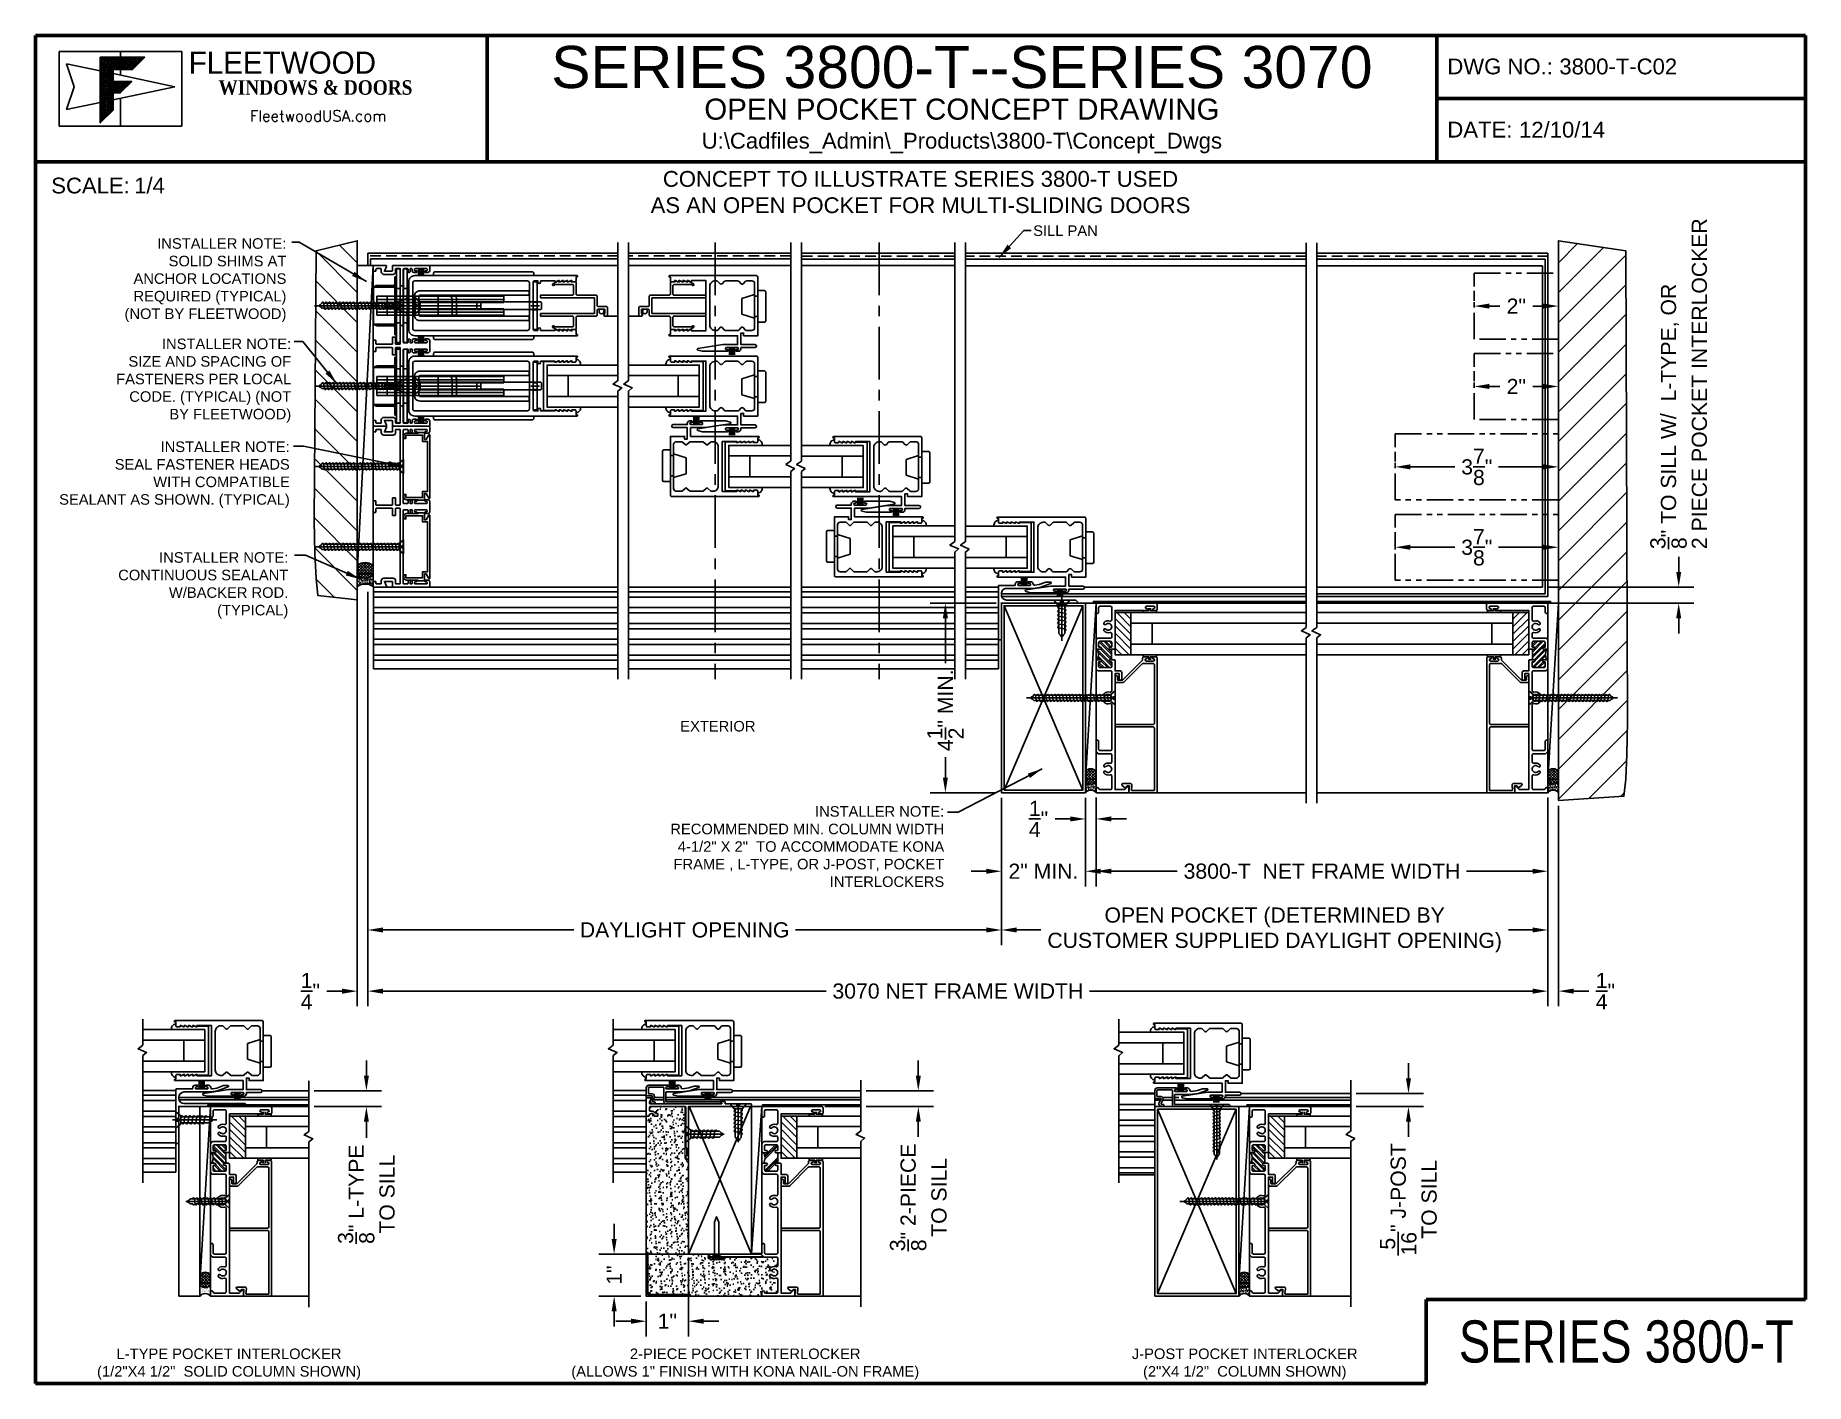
# Model space of a CAD drawing. Extents: x 9.5 to 51.5, y 29.9 to 61.9.
import ezdxf
from ezdxf.enums import TextEntityAlignment as Align

# ---------------------------------------------------------------- set-up
doc = ezdxf.new("R2010")
doc.units = 0
doc.header["$MEASUREMENT"] = 0
for name, pattern in [('CENTER', [2, 1.25, -0.25, 0.25, -0.25]), ('HIDDEN', [0.375, 0.25, -0.125]), ('PHANTOM2', [1.25, 0.625, -0.125, 0.125, -0.125, 0.125, -0.125])]:
    doc.linetypes.add(name, pattern=pattern)
doc.layers.get('0').update_dxf_attribs({"linetype": 'CONTINUOUS'})
doc.layers.get('DEFPOINTS').update_dxf_attribs({"linetype": 'CONTINUOUS'})
for name, color, linetype in [('3800-FRAME', 1, 'CONTINUOUS'), ('BREAK', 6, 'CONTINUOUS'), ('CENTERLINE', 2, 'CENTER'), ('FASTENER', 7, 'CONTINUOUS'), ('FLUSH_PULLS', 5, 'CONTINUOUS'), ('FRAME', 1, 'CONTINUOUS'), ('GLASS', 5, 'CONTINUOUS'), ('HATCH', 7, 'CONTINUOUS'), ('INSTALLER NOTE', 7, 'CONTINUOUS'), ('LATCH', 5, 'CONTINUOUS'), ('MISC', 9, 'CONTINUOUS'), ('RISER', 7, 'CONTINUOUS'), ('SASH', 5, 'CONTINUOUS'), ('SEAL', 7, 'CONTINUOUS'), ('SEALANT', 1, 'CONTINUOUS'), ('SETTING BLOCKS', 4, 'CONTINUOUS'), ('SHIM', 1, 'CONTINUOUS'), ('SILL-PAN', 7, 'CONTINUOUS'), ('STRIKE', 7, 'CONTINUOUS'), ('TEXT', 7, 'CONTINUOUS'), ('TRACK', 1, 'CONTINUOUS'), ('VENT', 5, 'CONTINUOUS'), ('WALL CONDITION', 7, 'CONTINUOUS'), ('WALL-CONDITION', 7, 'CONTINUOUS')]:
    doc.layers.add(name, color=color, linetype=linetype)
doc.styles.add('ARCH', font='archstyl.shx')
doc.styles.get("Standard").update_dxf_attribs({"font": 'arial.ttf'})
doc.dimstyles.new('QUARTER', dxfattribs={"dimscale": 2, "dimtxt": 0.18, "dimasz": 0.18, "dimexe": 0.18, "dimexo": 0.0625, "dimgap": 0.09, "dimtad": 0, "dimdec": 4, "dimzin": 0, "dimdsep": 46, "dimlunit": 4, "dimtxsty": 'Standard', "dimcen": 0.09, "dimadec": 0, "dimazin": 0, "dimtfac": 1, "dimtdec": 4, "dimtofl": 0, "dimtmove": 0, "dimatfit": 3, "dimfxl": 0, "dimtolj": 1, "dimtzin": 0, "dimarcsym": 0})
pattern_1 = [(0, (0, 7.77185), (1e-16, 0.375), []), (0, (0.125, 7.64685), (1e-16, 0.375), [])]

msp = doc.modelspace()

# ---------------------------------------------------------------- texts
at = {"layer": 'INSTALLER NOTE'}
msp.add_text('EXTERIOR', height=0.25, dxfattribs=at).set_placement((24.77726, 45.33172))
at = {"layer": 'INSTALLER NOTE', "char_height": 0.25}
for s, insert, width, attachment_point in [('SILL PAN', (34.68423, 57.21714), 6.9402946, 6), ('INSTALLER NOTE:\\PSOLID SHIMS AT \\PANCHOR LOCATIONS \\PREQUIRED (TYPICAL)\\P(NOT BY FLEETWOOD)', (15.43332, 56.04371), 6.5698025, 6), ('INSTALLER NOTE:\\PSIZE AND SPACING OF \\PFASTENERS PER LOCAL \\PCODE. (TYPICAL) (NOT \\PBY FLEETWOOD)', (15.54657, 53.66109), 6.9402946, 6), ('INSTALLER NOTE:\\PSEAL FASTENER HEADS \\PWITH COMPATIBLE \\PSEALANT AS SHOWN. (TYPICAL)', (15.51311, 51.42727), 5.6703802, 6), ('INSTALLER NOTE:\\PCONTINUOUS SEALANT\\PW/BACKER ROD.\\P(TYPICAL)', (15.47816, 48.79995), 5.6703802, 6), ('L-TYPE POCKET INTERLOCKER\\P(1/2"X4 1/2"  SOLID COLUMN SHOWN)', (14.07185, 30.68665), 10.3098669, 2), ('2-PIECE POCKET INTERLOCKER\\P(ALLOWS 1" FINISH WITH KONA NAIL-ON FRAME)', (26.31895, 30.68665), 10.3098669, 2), ('J-POST POCKET INTERLOCKER\\P(2"X4 1/2"  COLUMN SHOWN)', (38.17039, 30.68665), 10.3098669, 2)]:
    msp.add_mtext(s, dxfattribs=dict(at, insert=insert, width=width, attachment_point=attachment_point))
at = {"layer": 'TEXT', "insert": (30.47769, 58.6358), "char_height": 0.375, "width": 14.5920328, "attachment_point": 2}
msp.add_mtext('CONCEPT TO ILLUSTRATE SERIES 3800-T USED\\PAS AN OPEN POCKET FOR MULTI-SLIDING DOORS', dxfattribs=at)
at = {"layer": 'TEXT', "insert": (31.04078, 41.63925), "char_height": 0.25, "attachment_point": 9, "style": 'ARCH'}
msp.add_mtext('{\\fArial|b0|i0|c0|p34;INSTALLER NOTE:\\PRECOMMENDED MIN. COLUMN WIDTH \\P4-1/2" X 2"  TO ACCOMMODATE KONA \\PFRAME , L-TYPE, OR J-POST, POCKET \\PINTERLOCKERS}', dxfattribs=at)

# ---------------------------------------------------------------- blocks, each defined once
blk = doc.blocks.new('*D13')
at = {"color": 0, "lineweight": -2}
for p, q in [((17.365, 48.646), (17.365, 40.261)), ((32.397, 43.754), (32.397, 40.261)), ((17.725, 40.621), (22.249, 40.621)), ((32.037, 40.621), (27.513, 40.621))]:
    blk.add_line(p, q, dxfattribs=at)
at = {"color": 0}
for points in [[(17.725, 40.681), (17.725, 40.561), (17.365, 40.621)], [(32.037, 40.681), (32.037, 40.561), (32.397, 40.621)]]:
    blk.add_solid(points, dxfattribs=at)
at = {"layer": 'DEFPOINTS', "color": 0}
for p in [(17.365, 48.771), (32.397, 43.879), (32.397, 40.621)]:
    blk.add_point(p, dxfattribs=at)
at = {"color": 0, "insert": (24.881, 40.621), "char_height": 0.36, "attachment_point": 5}
blk.add_mtext('\\A1;DAYLIGHT OPENING', dxfattribs=at)
blk = doc.blocks.new('*D14')
at = {"color": 0, "lineweight": -2}
for p, q in [((45.364, 43.764), (45.364, 38.809)), ((45.614, 43.571), (45.614, 38.809)), ((45.004, 39.169), (44.644, 39.169)), ((45.974, 39.169), (46.334, 39.169))]:
    blk.add_line(p, q, dxfattribs=at)
at = {"color": 0}
for points in [[(45.004, 39.229), (45.004, 39.109), (45.364, 39.169)], [(45.974, 39.229), (45.974, 39.109), (45.614, 39.169)]]:
    blk.add_solid(points, dxfattribs=at)
at = {"layer": 'DEFPOINTS', "color": 0}
for p in [(45.364, 43.889), (45.614, 43.696), (45.614, 39.169)]:
    blk.add_point(p, dxfattribs=at)
at = {"color": 0, "insert": (46.728, 39.169), "char_height": 0.36, "attachment_point": 5}
blk.add_mtext('\\A1;{\\H1.000000x;\\S1/4;}"', dxfattribs=at)
blk = doc.blocks.new('*D15')
at = {"color": 0, "lineweight": -2}
for p, q in [((17.365, 48.646), (17.365, 38.809)), ((45.364, 43.764), (45.364, 38.809)), ((17.725, 39.169), (28.239, 39.169)), ((45.004, 39.169), (34.489, 39.169))]:
    blk.add_line(p, q, dxfattribs=at)
at = {"color": 0}
for points in [[(17.725, 39.229), (17.725, 39.109), (17.365, 39.169)], [(45.004, 39.229), (45.004, 39.109), (45.364, 39.169)]]:
    blk.add_solid(points, dxfattribs=at)
at = {"layer": 'DEFPOINTS', "color": 0}
for p in [(17.365, 48.771), (45.364, 43.889), (17.365, 39.169)]:
    blk.add_point(p, dxfattribs=at)
at = {"color": 0, "insert": (31.364, 39.169), "char_height": 0.36, "attachment_point": 5}
blk.add_mtext('\\A1;3070 NET FRAME WIDTH', dxfattribs=at)
blk = doc.blocks.new('A$C1D443341')
for p, q in [((0, 0.719), (0, 0.031)), ((0.188, 0.75), (0.031, 0.75)), ((0.188, 0.75), (0.188, 0)), ((0.264, 0.615), (0.188, 0.615)), ((0.264, 0.656), (0.562, 0.563)), ((0.264, 0.656), (0.264, 0.094)), ((0.562, 0.563), (0.562, 0.187)), ((0.188, 0), (0.031, 0)), ((0.264, 0.135), (0.188, 0.135)), ((0.264, 0.094), (0.562, 0.187))]:
    blk.add_line(p, q)
for centre, start, end in [((0.031, 0.719), 90, 180), ((0.031, 0.031), 180, 270)]:
    blk.add_arc(centre, 0.031, start, end)
blk = doc.blocks.new('A$C47D80548')
at = {"layer": 'MISC', "xscale": 0.25, "yscale": 0.25, "zscale": 0.25}
blk.add_blockref('A$C1D443341', (0, 0), dxfattribs=at)
blk = doc.blocks.new('A$C1B9D595B')
at = {"layer": 'FRAME', "rotation": 180}
blk.add_blockref('A$C47D80548', (0.14, 0.187), dxfattribs=at)
blk = doc.blocks.new('A$C363677CB')
at = {"layer": 'SASH', "rotation": 180}
blk.add_blockref('A$C1B9D595B', (0.14, 0.187), dxfattribs=at)
blk = doc.blocks.new('BUMPER')
at = {"layer": 'TEXT', "rotation": 180}
blk.add_blockref('A$C363677CB', (0.047, 0.094), dxfattribs=at)
blk = doc.blocks.new('3006 STD POST-INTERLOCKER')
at = {"color": 7}
for p, q in [((-0.674, -0.979), (-0.674, -1.153)), ((-0.644, -0.979), (-0.644, -1.153)), ((-0.614, -0.979), (-0.614, -1.153)), ((-0.584, -0.979), (-0.584, -1.153)), ((-0.554, -0.979), (-0.554, -1.153))]:
    blk.add_line(p, q, dxfattribs=at)
for points in [[(-2.074, -0.666), (-2.074, -0.58, -0.414214), (-2.043, -0.55), (-1.974, -0.55), (-1.974, -0.58), (-1.954, -0.58), (-1.894, -0.55), (-1.874, -0.55), (-1.874, -0.58), (-1.854, -0.58), (-1.794, -0.55), (-1.774, -0.55), (-1.774, -0.58), (-1.754, -0.58), (-1.694, -0.55), (-1.674, -0.55), (-1.674, -0.58), (-1.654, -0.58), (-1.594, -0.55), (-1.574, -0.55), (-1.574, -0.58), (-1.231, -0.58), (-1.231, 0.61), (-1.574, 0.61), (-1.574, 0.581), (-1.594, 0.581), (-1.654, 0.61), (-1.674, 0.61), (-1.674, 0.581), (-1.694, 0.581), (-1.754, 0.61), (-1.774, 0.61), (-1.774, 0.581), (-1.794, 0.581), (-1.854, 0.61), (-1.874, 0.61), (-1.874, 0.581), (-1.894, 0.581), (-1.954, 0.61), (-1.974, 0.61), (-1.974, 0.581), (-2.043, 0.581, -0.414214), (-2.074, 0.611), (-2.074, 0.696), (-2.094, 0.696, -0.999996), (-2.094, 0.728), (-0.031, 0.728, -0.414214), (0, 0.697), (0, -0.697), (-0.338, -0.697), (-0.338, -0.635), (-0.4, -0.635), (-0.4, -0.908), (-0.066, -0.908, -1), (-0.066, -0.979), (-0.4, -0.979), (-0.4, -1.006, -0.414214), (-0.462, -1.068), (-0.504, -1.068, -1), (-0.504, -1.028), (-0.484, -1.028, 0.999996), (-0.484, -0.979), (-0.744, -0.979, 1.000003), (-0.744, -1.028), (-0.724, -1.028, -0.999994), (-0.724, -1.068), (-1.312, -1.068), (-1.422, -1.039, -0.811415), (-1.42, -1), (-0.828, -0.908), (-0.478, -0.908), (-0.478, -0.697), (-2.094, -0.697, -0.999996), (-2.094, -0.666), (-2.074, -0.666)], [(-0.891, 0.535), (-0.96, 0.604), (-1.012, 0.604, 0.414214), (-1.137, 0.479), (-1.137, -0.447, 0.414214), (-1.012, -0.572), (-0.973, -0.572, 0.198912), (-0.951, -0.563), (-0.891, -0.504, -0.414214), (-0.847, -0.504), (-0.787, -0.563, 0.198912), (-0.765, -0.572), (-0.473, -0.572, 0.198912), (-0.451, -0.563), (-0.391, -0.504, -0.414214), (-0.347, -0.504), (-0.287, -0.563, 0.198912), (-0.265, -0.572), (-0.138, -0.572, 0.414214), (-0.076, -0.51), (-0.076, 0.542, 0.414214), (-0.138, 0.604), (-0.265, 0.604, 0.198912), (-0.287, 0.594), (-0.347, 0.535, -0.414214), (-0.391, 0.535), (-0.451, 0.594, 0.198912), (-0.473, 0.604), (-0.765, 0.604, 0.198912), (-0.787, 0.594), (-0.847, 0.535)]]:
    blk.add_lwpolyline(points, format="xyb")
blk.add_arc((-0.869, 0.557), 0.031, 225.0005, 315.0002)
blk = doc.blocks.new('3710 Jamb Filler')
blk.add_lwpolyline([(-0.019, 0.754, -0.767327), (0, 0.749), (0, -0.749, -0.767327), (-0.019, -0.754), (-0.084, -0.641), (-0.12, -0.641), (-0.12, -0.774, -0.414214), (-0.15, -0.804), (-0.28, -0.804), (-0.28, -0.789), (-0.553, -0.789, -0.414214), (-0.615, -0.726), (-0.615, -0.664), (-0.565, -0.664), (-0.565, -0.739), (-0.17, -0.739), (-0.17, -0.591), (-0.05, -0.591), (-0.05, 0.591), (-0.17, 0.591), (-0.17, 0.739), (-0.565, 0.739), (-0.565, 0.664), (-0.615, 0.664), (-0.615, 0.726, -0.414214), (-0.553, 0.789), (-0.28, 0.789), (-0.28, 0.804), (-0.15, 0.804, -0.414214), (-0.12, 0.774), (-0.12, 0.641), (-0.084, 0.641)], format="xyb", close=True)
blk = doc.blocks.new('ARCHETYPE LATCH')
at = {"layer": 'FLUSH_PULLS'}
for points in [[(3.064, 0.803), (0.749, 0.803, 0.414214), (0.719, 0.773), (0.719, 0.713), (3.094, 0.713), (3.094, 0.773, 0.414214)], [(3.064, -0.803), (0.749, -0.803, -0.414214), (0.719, -0.773), (0.719, -0.713), (3.094, -0.713), (3.094, -0.773, -0.414214)]]:
    blk.add_lwpolyline(points, format="xyb", close=True, dxfattribs=at)
at = {"layer": 'LATCH'}
for p, q in [((-0.631, 0.225), (2.389, 0.225)), ((-0.631, 0.225), (-0.631, -0.225)), ((-0.631, 0.15), (2.389, 0.15)), ((-0.631, 0.075), (2.389, 0.075)), ((-0.631, 0), (1.837, 0)), ((-0.381, -0.225), (-0.381, 0.225)), ((0.28, 0.193), (0.28, 0.03)), ((0.401, 0.089), (0.28, 0.193)), ((0.28, 0.03), (0.333, 0.03)), ((0.333, 0.03), (0.333, -0.03)), ((0.401, 0.089), (1.749, 0.089)), ((0.401, 0.089), (0.401, -0.089)), ((0.831, -0.225), (0.831, 0.225)), ((1.262, 0.235), (1.157, 0.235)), ((1.157, -0.145), (1.157, 0.235)), ((1.262, -0.145), (1.262, 0.235)), ((1.837, -0.075), (1.837, 0.075)), ((2.389, 0.225), (2.389, 0.075)), ((-0.631, -0.075), (2.389, -0.075)), ((-0.631, -0.15), (2.389, -0.15)), ((0.28, -0.192), (0.28, -0.03)), ((0.28, -0.03), (0.333, -0.03)), ((0.401, -0.089), (0.28, -0.192)), ((0.401, -0.089), (1.749, -0.089)), ((2.389, -0.075), (2.389, -0.225))]:
    blk.add_line(p, q, dxfattribs=at)
at = {"layer": 'LATCH', "ltscale": 0.3}
for p, q in [((0.239, 0), (-0.021, 0)), ((0.401, 0), (1.036, 0)), ((3.025, 0), (3.235, 0))]:
    blk.add_line(p, q, dxfattribs=at)
at = {"layer": 'LATCH', "ltscale": 0.5}
for p, q in [((0.262, 0.206), (0.355, 0.125)), ((3.085, 0.095), (3.175, 0.095)), ((3.085, 0.095), (3.1, 0.08)), ((3.1, 0.08), (3.16, 0.08)), ((3.175, 0.095), (3.16, 0.08)), ((0.355, -0.125), (0.262, -0.205)), ((3.1, -0.08), (3.085, -0.095)), ((3.085, -0.095), (3.175, -0.095)), ((3.16, -0.08), (3.1, -0.08)), ((3.16, -0.08), (3.175, -0.095))]:
    blk.add_line(p, q, dxfattribs=at)
at = {"layer": 'LATCH'}
for points in [[(3.085, -0.568), (3.175, -0.568), (3.175, 0.568), (3.085, 0.568)], [(3.262, 0.093), (1.749, 0.093), (1.749, -0.093), (3.262, -0.093), (3.28, -0.075), (3.28, 0.075)]]:
    blk.add_lwpolyline(points, close=True, dxfattribs=at)
blk.add_lwpolyline([(0.397, -0.355), (2.987, -0.355), (2.987, -0.25), (0.397, -0.25, -0.414214), (0.367, -0.22), (0.367, 0.22, -0.414214), (0.397, 0.25), (2.987, 0.25), (2.987, 0.355), (0.397, 0.355, 0.414214), (0.262, 0.22), (0.262, -0.22, 0.414214), (0.397, -0.355), (1.052, -0.355)], format="xyb", dxfattribs=at)
blk.add_lwpolyline([(-0.631, -0.225), (2.389, -0.225)], dxfattribs=at)
for radius, start in [(0.105, 270), (0.21, 330)]:
    blk.add_arc((1.052, -0.145), radius, start, 360, dxfattribs=at)
blk = doc.blocks.new('StrikePlateAssy(EX_HI)')
at = {"linetype": 'Continuous'}
for p, q in [((-0.705, 0.437), (-0.625, 0.437)), ((-0.705, 0.437), (-0.705, 0.397)), ((-0.625, 0.477), (-0.245, 0.477)), ((-0.245, 0.437), (-0.625, 0.437)), ((-0.205, 0.437), (-0.245, 0.437)), ((-0.165, 0.688), (-0.205, 0.688)), ((-0.205, 0.517), (-0.205, 0.688)), ((-0.205, 0.437), (-0.205, -0.438)), ((-0.165, 0.437), (-0.205, 0.437)), ((-0.165, 0.517), (-0.165, 0.688)), ((-0.165, 0.437), (-0.165, -0.438)), ((-0.705, -0.398), (-0.705, 0.397)), ((0.09, 0.203), (0, 0.124)), ((-0.705, -0.438), (-0.705, -0.398)), ((0.09, -0.203), (0, -0.124)), ((-0.625, -0.438), (-0.705, -0.438)), ((-0.625, -0.438), (-0.245, -0.438)), ((-0.245, -0.478), (-0.625, -0.478)), ((-0.245, -0.438), (-0.205, -0.438)), ((-0.165, -0.438), (-0.205, -0.438)), ((-0.205, -0.688), (-0.205, -0.518)), ((-0.165, -0.688), (-0.205, -0.688)), ((-0.165, -0.688), (-0.165, -0.518))]:
    blk.add_line(p, q, dxfattribs=at)
for p, q in [((0, 0.469), (-0.075, 0.469)), ((-0.436, 0.054), (-0.45, 0.04)), ((-0.45, 0.04), (-0.222, 0.04)), ((-0.45, -0.04), (-0.45, 0.04)), ((-0.197, 0.054), (-0.436, 0.054)), ((-0.436, -0.054), (-0.436, 0.054)), ((0.013, 0), (-0.23, 0)), ((-0.222, 0.04), (-0.197, 0.054)), ((-0.222, -0.054), (-0.222, 0.054)), ((-0.197, -0.054), (-0.197, 0.054)), ((-0.147, 0.051), (-0.197, 0.051)), ((-0.075, 0.406), (-0.165, 0.406)), ((-0.165, 0.095), (-0.165, -0.095)), ((-0.165, 0.095), (-0.075, 0.095)), ((-0.138, 0.065), (-0.165, 0.065)), ((-0.147, 0.051), (-0.075, 0.113)), ((-0.147, -0.051), (-0.147, 0.051)), ((-0.138, 0.065), (-0.075, 0.12)), ((-0.075, 0.02), (-0.105, 0.02)), ((-0.105, -0.019), (-0.105, 0.02)), ((-0.075, 0.113), (-0.075, 0.02)), ((0.173, 0), (-0.07, 0)), ((0.09, 0.406), (0, 0.406)), ((-0.044, 0), (-0.788, 0)), ((-0.45, -0.04), (-0.222, -0.04)), ((-0.436, -0.054), (-0.45, -0.04)), ((-0.197, -0.054), (-0.436, -0.054)), ((-0.222, -0.04), (-0.197, -0.054)), ((-0.147, -0.051), (-0.197, -0.051)), ((-0.138, -0.065), (-0.165, -0.065)), ((-0.165, -0.095), (-0.075, -0.095)), ((-0.075, -0.406), (-0.165, -0.406)), ((-0.147, -0.051), (-0.075, -0.112)), ((-0.138, -0.065), (-0.075, -0.12)), ((-0.075, -0.019), (-0.105, -0.019)), ((-0.075, -0.112), (-0.075, -0.019)), ((0.09, -0.406), (0, -0.406)), ((0, -0.469), (-0.075, -0.469))]:
    blk.add_line(p, q)
for points in [[(-0.165, -0.875), (-0.075, -0.875), (-0.075, 0.875), (-0.165, 0.875)], [(0, -0.875), (0.09, -0.875), (0.09, 0.875), (0, 0.875)]]:
    blk.add_lwpolyline(points, close=True)
for centre, radius, start, end in [((-0.625, 0.397), 0.08, 90, 150), ((-0.245, 0.517), 0.08, 270, 0), ((-0.245, 0.517), 0.04, 270, 0), ((-0.625, -0.398), 0.08, 210, 270), ((-0.245, -0.518), 0.08, 0, 90), ((-0.245, -0.518), 0.04, 0, 90)]:
    blk.add_arc(centre, radius, start, end, dxfattribs=at)
blk = doc.blocks.new('3767 LEADSILE')
for points in [[(3.769, -0.597), (3.749, -0.597), (3.689, -0.565), (3.669, -0.565), (3.669, -0.597), (3.649, -0.597), (3.589, -0.565), (3.569, -0.565), (3.569, -0.597), (3.549, -0.597), (3.489, -0.565), (3.469, -0.565), (3.469, -0.588), (3.126, -0.588), (3.126, -0.556, 1), (3.064, -0.556), (3.064, -0.588), (2.969, -0.588, -0.414214), (2.954, -0.573), (2.954, 0.573, -0.414214), (2.969, 0.588), (3.064, 0.588), (3.064, 0.556, 1), (3.126, 0.556), (3.126, 0.588), (3.469, 0.588), (3.469, 0.565), (3.489, 0.565), (3.549, 0.597), (3.569, 0.597), (3.569, 0.565), (3.589, 0.565), (3.649, 0.597), (3.669, 0.597), (3.669, 0.565), (3.689, 0.565), (3.749, 0.597), (3.769, 0.597), (3.769, 0.565), (3.789, 0.565), (3.849, 0.597), (3.869, 0.597), (3.869, 0.565), (3.938, 0.565, 0.414214), (3.969, 0.596), (3.969, 0.681), (3.989, 0.681, 1), (3.989, 0.713), (0.14, 0.713, 0.414214), (0, 0.573), (0, -0.573, 0.414214), (0.14, -0.713), (3.989, -0.713, 1), (3.989, -0.681), (3.969, -0.681), (3.969, -0.596, 0.414214), (3.938, -0.565), (3.869, -0.565), (3.869, -0.597), (3.849, -0.597), (3.789, -0.565), (3.769, -0.565)], [(2.814, -0.588, 0.414214), (2.86, -0.542), (2.86, 0.542, 0.414214), (2.814, 0.588), (0.14, 0.588, 0.414214), (0.094, 0.542), (0.094, -0.542, 0.414214), (0.14, -0.588)]]:
    blk.add_lwpolyline(points, format="xyb", close=True)
blk = doc.blocks.new('Flat_HD_#8x2p00')
for p, q in [((-0.027, 0.043), (-0.166, 0.043)), ((-0.166, 0.043), (-0.082, -0.057)), ((-0.027, 0.043), (-0.027, -0.002)), ((0, 0.06), (0, -2.063)), ((0.166, 0.043), (0.027, 0.043)), ((0.027, 0.043), (0.027, -0.002)), ((0.166, 0.043), (0.082, -0.057)), ((0.082, -0.057), (-0.082, -0.057)), ((0.027, -0.002), (-0.027, -0.002)), ((0.061, -1.831), (-0.061, -1.849))]:
    blk.add_line(p, q)
at = {"linetype": 'Continuous'}
for p, q in [((-0.044, -0.057), (-0.065, -0.06)), ((0.065, -0.122), (-0.065, -0.141)), ((0.065, -0.204), (-0.065, -0.222)), ((0.065, -0.285), (-0.065, -0.304)), ((0.065, -0.366), (-0.065, -0.385)), ((-0.061, -0.057), (-0.061, -0.059)), ((-0.061, -0.08), (-0.061, -0.141)), ((-0.061, -0.162), (-0.061, -0.222)), ((-0.061, -0.243), (-0.061, -0.303)), ((-0.061, -0.324), (-0.061, -0.385)), ((-0.061, -0.406), (-0.061, -0.466)), ((0.061, -0.057), (0.061, -0.102)), ((0.061, -0.123), (0.061, -0.183)), ((0.061, -0.204), (0.061, -0.264)), ((0.061, -0.286), (0.061, -0.346)), ((0.061, -0.367), (0.061, -0.427)), ((0.065, -0.448), (-0.065, -0.466)), ((0.065, -0.529), (-0.065, -0.548)), ((0.065, -0.61), (-0.065, -0.629)), ((0.065, -0.692), (-0.065, -0.71)), ((0.065, -0.773), (-0.065, -0.792)), ((-0.061, -0.487), (-0.061, -0.547)), ((-0.061, -0.569), (-0.061, -0.629)), ((-0.061, -0.65), (-0.061, -0.71)), ((-0.061, -0.731), (-0.061, -0.791)), ((-0.061, -0.813), (-0.061, -0.873)), ((0.061, -0.448), (0.061, -0.508)), ((0.061, -0.53), (0.061, -0.59)), ((0.061, -0.611), (0.061, -0.671)), ((0.061, -0.692), (0.061, -0.752)), ((0.061, -0.774), (0.061, -0.834)), ((0.065, -0.854), (-0.065, -0.873)), ((0.065, -0.936), (-0.065, -0.954)), ((0.065, -1.017), (-0.065, -1.036)), ((0.065, -1.098), (-0.065, -1.117)), ((0.065, -1.18), (-0.065, -1.199)), ((-0.061, -0.894), (-0.061, -0.954)), ((-0.061, -0.975), (-0.061, -1.036)), ((-0.061, -1.057), (-0.061, -1.117)), ((-0.061, -1.138), (-0.061, -1.198)), ((-0.061, -1.219), (-0.061, -1.28)), ((0.061, -0.855), (0.061, -0.915)), ((0.061, -0.936), (0.061, -0.996)), ((0.061, -1.018), (0.061, -1.078)), ((0.061, -1.099), (0.061, -1.159)), ((0.061, -1.18), (0.061, -1.24)), ((0.065, -1.261), (-0.065, -1.28)), ((0.065, -1.342), (-0.065, -1.361)), ((0.065, -1.424), (-0.065, -1.443)), ((0.065, -1.505), (-0.065, -1.524)), ((0.065, -1.587), (-0.065, -1.605)), ((0.065, -1.668), (-0.065, -1.687)), ((-0.061, -1.301), (-0.061, -1.361)), ((-0.061, -1.382), (-0.061, -1.442)), ((-0.061, -1.463), (-0.061, -1.524)), ((-0.061, -1.545), (-0.061, -1.605)), ((-0.061, -1.626), (-0.061, -1.686)), ((0.061, -1.262), (0.061, -1.322)), ((0.061, -1.343), (0.061, -1.403)), ((0.061, -1.424), (0.061, -1.484)), ((0.061, -1.506), (0.061, -1.566)), ((0.061, -1.587), (0.061, -1.647)), ((0.061, -1.669), (0.061, -1.728)), ((0.065, -1.749), (-0.065, -1.768)), ((-0.061, -1.707), (-0.061, -1.768)), ((-0.061, -1.789), (-0.061, -1.849)), ((-0.006, -1.957), (0.006, -1.957)), ((0.061, -1.75), (0.061, -1.81)), ((0.061, -1.831), (0.061, -1.889))]:
    blk.add_line(p, q, dxfattribs=at)
for centre, radius, start, end in [((-0.061, -0.08), 0.0211, 90, 270), ((-0.061, -0.08), 0.0211, 90, 270), ((-0.061, -0.162), 0.0211, 90, 270), ((-0.061, -0.162), 0.0211, 90, 270), ((-0.061, -0.243), 0.0211, 90, 270), ((-0.061, -0.324), 0.0211, 90, 270), ((-0.061, -0.324), 0.0211, 90, 270), ((-0.061, -0.406), 0.0211, 90, 270), ((0.061, -0.102), 0.0211, 270, 90), ((0.061, -0.183), 0.0211, 270, 90), ((0.061, -0.264), 0.0211, 270, 90), ((0.061, -0.346), 0.0211, 270, 90), ((0.061, -0.427), 0.0211, 270, 90), ((-0.061, -0.487), 0.0211, 90, 270), ((-0.061, -0.569), 0.0211, 90, 270), ((-0.061, -0.569), 0.0211, 90, 270), ((-0.061, -0.65), 0.0211, 90, 270), ((-0.061, -0.65), 0.0211, 90, 270), ((-0.061, -0.731), 0.0211, 90, 270), ((-0.061, -0.813), 0.0211, 90, 270), ((-0.061, -0.813), 0.0211, 90, 270), ((0.061, -0.508), 0.0211, 270, 90), ((0.061, -0.59), 0.0211, 270, 90), ((0.061, -0.671), 0.0211, 270, 90), ((0.061, -0.752), 0.0211, 270, 90), ((0.061, -0.834), 0.0211, 270, 90), ((-0.061, -0.894), 0.0211, 90, 270), ((-0.061, -0.975), 0.0211, 90, 270), ((-0.061, -0.975), 0.0211, 90, 270), ((-0.061, -1.057), 0.0211, 90, 270), ((-0.061, -1.138), 0.0211, 90, 270), ((-0.061, -1.138), 0.0211, 90, 270), ((-0.061, -1.219), 0.0211, 90, 270), ((0.061, -0.915), 0.0211, 270, 90), ((0.061, -0.996), 0.0211, 270, 90), ((0.061, -1.078), 0.0211, 270, 90), ((0.061, -1.159), 0.0211, 270, 90), ((0.061, -1.24), 0.0211, 270, 90), ((-0.061, -1.301), 0.0211, 90, 270), ((-0.061, -1.301), 0.0211, 90, 270), ((-0.061, -1.382), 0.0211, 90, 270), ((-0.061, -1.463), 0.0211, 90, 270), ((-0.061, -1.463), 0.0211, 90, 270), ((-0.061, -1.545), 0.0211, 90, 270), ((-0.061, -1.626), 0.0211, 90, 270), ((-0.061, -1.626), 0.0211, 90, 270), ((0.061, -1.322), 0.0211, 270, 90), ((0.061, -1.403), 0.0211, 270, 90), ((0.061, -1.484), 0.0211, 270, 90), ((0.061, -1.566), 0.0211, 270, 90), ((0.061, -1.647), 0.0211, 270, 90), ((-0.061, -1.707), 0.0211, 90, 270), ((-0.061, -1.789), 0.0211, 90, 270), ((-0.061, -1.789), 0.0211, 90, 270), ((-0.061, -1.87), 0.0211, 90, 276.2091), ((-0.137, -1.996), 0.131, 20.7051, 53.331), ((-0.006, -1.948), 0.00861, 191.7651, 270), ((0.006, -1.948), 0.00861, 270, 348.2349), ((0.137, -1.996), 0.131, 125.4362, 159.2949), ((0.061, -1.728), 0.0211, 270, 90), ((0.061, -1.81), 0.0211, 270, 90)]:
    blk.add_arc(centre, radius, start, end, dxfattribs=at)
blk = doc.blocks.new('2 TRACK JAMB')
at = {"color": 1}
blk.add_lwpolyline([(-0.368, 1.86), (-0.368, 1.708, -0.414214), (-0.377, 1.698), (-0.433, 1.698, -0.414214), (-0.442, 1.708), (-0.442, 1.86, 0.414214), (-0.452, 1.87), (-0.781, 1.87), (-0.822, 1.87, 0.414214), (-0.832, 1.86), (-0.832, 1.783, -0.414214), (-0.843, 1.773), (-0.891, 1.773, -0.414214), (-0.9, 1.783), (-0.9, 1.871), (-0.9, 1.963), (-0.9, 2.033, -0.414214), (-0.891, 2.043), (-0.843, 2.043, -0.414214), (-0.832, 2.033), (-0.832, 1.955, 0.414214), (-0.822, 1.945), (-0.768, 1.945), (-0.452, 1.945, 0.414214), (-0.442, 1.955), (-0.442, 2.108, -0.414214), (-0.433, 2.118), (-0.377, 2.118, -0.414214), (-0.368, 2.108), (-0.368, 1.955, 0.414214), (-0.357, 1.945), (-0.267, 1.945, 0.414214), (-0.257, 1.955), (-0.257, 2.862), (-0.257, 3.731, 0.414214), (-0.267, 3.741), (-0.357, 3.741, 0.414214), (-0.368, 3.731), (-0.368, 3.666, -0.414214), (-0.427, 3.606), (-0.645, 3.606, -0.414214), (-0.706, 3.666), (-0.706, 3.731, 0.414214), (-0.715, 3.741), (-0.822, 3.741, 0.414214), (-0.832, 3.731), (-0.832, 3.691, -0.414214), (-0.843, 3.681), (-0.891, 3.681, -0.414214), (-0.9, 3.691), (-0.9, 3.806, -0.414214), (-0.891, 3.816), (-0.594, 3.816, -0.546624), (-0.579, 3.793), (-0.63, 3.681), (-0.452, 3.681, 0.414214), (-0.442, 3.691), (-0.442, 3.806, -0.414214), (-0.433, 3.816), (0.433, 3.816, -0.414214), (0.442, 3.806), (0.442, 3.691, -0.414214), (0.403, 3.651), (0.343, 3.651, -0.414214), (0.323, 3.671), (0.323, 3.671, -0.414214), (0.343, 3.691), (0.363, 3.691, 0.414214), (0.388, 3.715), (0.388, 3.716, 0.414214), (0.363, 3.741), (0.102, 3.741, 0.414214), (0.078, 3.716), (0.078, 3.715, 0.414214), (0.102, 3.691), (0.123, 3.691, -0.414214), (0.143, 3.671), (0.143, 3.67, -0.414214), (0.123, 3.651), (0.062, 3.651, -0.414214), (0.023, 3.691), (0.023, 3.731, 0.414214), (0.013, 3.741), (-0.012, 3.741, 0.414214), (-0.022, 3.731), (-0.022, 3.676, -0.414214), (-0.047, 3.651), (-0.048, 3.651, -0.414214), (-0.072, 3.675), (-0.072, 3.731, 0.414214), (-0.082, 3.741), (-0.172, 3.741, 0.414214), (-0.183, 3.731), (-0.183, 2.862), (-0.183, 1.993, 0.414214), (-0.172, 1.983), (-0.082, 1.983, 0.414214), (-0.072, 1.993), (-0.072, 2.048, -0.414214), (-0.048, 2.073), (-0.047, 2.073, -0.414214), (-0.022, 2.048), (-0.022, 1.983), (0.023, 1.983), (0.023, 2.033, -0.414214), (0.062, 2.073), (0.123, 2.073, -0.414214), (0.143, 2.054), (0.143, 2.053, -0.414214), (0.123, 2.033), (0.102, 2.033, 0.414214), (0.078, 2.008), (0.078, 2.007, 0.414214), (0.102, 1.983), (0.363, 1.983, 0.414214), (0.388, 2.007), (0.388, 2.008, 0.414214), (0.363, 2.033), (0.343, 2.033, -0.414214), (0.323, 2.053, -0.414214), (0.343, 2.073), (0.403, 2.073, -0.414214), (0.442, 2.033), (0.442, 1.963), (0.442, 1.871), (0.442, 1.783, -0.414214), (0.403, 1.743), (0.343, 1.743, -0.414214), (0.323, 1.763), (0.323, 1.763, -0.414214), (0.343, 1.783), (0.363, 1.783, 0.414214), (0.388, 1.807), (0.388, 1.808, 0.414214), (0.363, 1.833), (0.102, 1.833, 0.414214), (0.078, 1.808), (0.078, 1.807, 0.414214), (0.102, 1.783), (0.123, 1.783, -0.414214), (0.143, 1.763), (0.143, 1.762, -0.414214), (0.123, 1.743), (0.062, 1.743, -0.414214), (0.023, 1.783), (0.023, 1.833), (-0.022, 1.833), (-0.022, 1.768, -0.414214), (-0.047, 1.743), (-0.048, 1.743, -0.414214), (-0.072, 1.767), (-0.072, 1.823, 0.414214), (-0.082, 1.833), (-0.172, 1.833, 0.414214), (-0.183, 1.823), (-0.183, 0.954), (-0.183, 0.085, 0.414214), (-0.172, 0.075), (-0.082, 0.075, 0.414214), (-0.072, 0.085), (-0.072, 0.14, -0.414214), (-0.048, 0.165), (-0.047, 0.165, -0.414214), (-0.022, 0.14), (-0.022, 0.085, 0.414214), (-0.012, 0.075), (0.013, 0.075, 0.414214), (0.023, 0.085), (0.023, 0.125, -0.414214), (0.062, 0.165), (0.123, 0.165, -0.414214), (0.143, 0.145), (0.143, 0.145, -0.414214), (0.123, 0.125), (0.102, 0.125, 0.414214), (0.078, 0.1), (0.078, 0.099, 0.414214), (0.102, 0.075), (0.363, 0.075, 0.414214), (0.388, 0.099), (0.388, 0.1, 0.414214), (0.363, 0.125), (0.343, 0.125, -0.414214), (0.323, 0.145, -0.414214), (0.343, 0.165), (0.403, 0.165, -0.414214), (0.442, 0.125), (0.442, 0.01, -0.414214), (0.433, 0), (-0.433, 0, -0.414214), (-0.442, 0.01), (-0.442, 0.125, 0.414214), (-0.452, 0.135), (-0.63, 0.135), (-0.579, 0.023, -0.546624), (-0.594, 0), (-0.891, 0, -0.414214), (-0.9, 0.01), (-0.9, 0.125, -0.414214), (-0.891, 0.135), (-0.843, 0.135, -0.414214), (-0.832, 0.125), (-0.832, 0.085, 0.414214), (-0.822, 0.075), (-0.715, 0.075, 0.414214), (-0.706, 0.085), (-0.706, 0.15, -0.414214), (-0.645, 0.21), (-0.427, 0.21, -0.414214), (-0.368, 0.15), (-0.368, 0.085, 0.414214), (-0.357, 0.075), (-0.267, 0.075, 0.414214), (-0.257, 0.085), (-0.257, 0.954), (-0.257, 1.86, 0.414214), (-0.267, 1.87), (-0.357, 1.87, 0.414214)], format="xyb", close=True, dxfattribs=at)
blk = doc.blocks.new('3766 SCREEN ADAPTER')
blk.add_line((0.25, 1.836), (0.25, 1.544))
blk.add_lwpolyline([(0.21, 1.528), (0.18, 1.498), (0.18, 1.528), (0.09, 1.528, 0.414214), (0.08, 1.518), (0.08, 1.373, 0.414214), (0.11, 1.343), (0.22, 1.343, -0.414214), (0.25, 1.313), (0.25, 0.873, 0.414214), (0.28, 0.843), (0.555, 0.843, -0.414214), (0.565, 0.833), (0.565, 0.733), (0.59, 0.733), (0.59, 0.718), (0.565, 0.663), (0.565, 0.633), (0.59, 0.633), (0.59, 0.618), (0.565, 0.563), (0.565, 0.533), (0.59, 0.533), (0.59, 0.518), (0.565, 0.463), (0.565, 0.433), (0.59, 0.433), (0.59, 0.418), (0.517, 0.291, -1), (0.482, 0.311), (0.502, 0.345, 0.131652), (0.503, 0.35), (0.503, 0.75, 0.414214), (0.472, 0.781), (0.28, 0.781, 0.414214), (0.25, 0.751), (0.25, 0), (0.188, 0), (0.188, 1.271, 0.414214), (0.178, 1.281), (-0.178, 1.281, 0.414214), (-0.188, 1.271), (-0.188, 0), (-0.25, 0), (-0.25, 0.751, 0.414214), (-0.28, 0.781), (-0.472, 0.781, 0.414214), (-0.503, 0.75), (-0.503, 0.35, 0.131652), (-0.502, 0.345), (-0.482, 0.311, -1), (-0.517, 0.291), (-0.59, 0.418), (-0.59, 0.433), (-0.565, 0.433), (-0.565, 0.463), (-0.59, 0.518), (-0.59, 0.533), (-0.565, 0.533), (-0.565, 0.563), (-0.59, 0.618), (-0.59, 0.633), (-0.565, 0.633), (-0.565, 0.663), (-0.59, 0.718), (-0.59, 0.733), (-0.565, 0.733), (-0.565, 0.833, -0.414214), (-0.555, 0.843), (-0.28, 0.843, 0.414214), (-0.25, 0.873), (-0.25, 1.313, -0.414214), (-0.22, 1.343), (-0.012, 1.343, 0.414214), (0.018, 1.373), (0.018, 1.56, -0.414214), (0.048, 1.59), (0.21, 1.59, -0.414214), (0.25, 1.55), (0.25, 1.538, -0.414214), (0.21, 1.498)], format="xyb", close=True)
blk.add_circle((0.136, 1.446), 0.0563)
blk = doc.blocks.new('3730 1 PIECE POCKET INTERLOCKER')
at = {"color": 7}
for p, q in [((0.478, 0.437), (0.478, 0.618)), ((0.509, 0.437), (0.509, 0.618)), ((0.54, 0.437), (0.54, 0.618)), ((0.571, 0.437), (0.571, 0.618)), ((0.602, 0.437), (0.602, 0.618))]:
    blk.add_line(p, q, dxfattribs=at)
at = {"color": 7, "linetype": 'Continuous'}
for p, q in [((1.241, 0.072), (1.338, -0.044)), ((1.241, 0.072), (1.402, 0.072)), ((1.402, 0.072), (1.402, 0.02)), ((1.402, 0.02), (1.464, 0.02)), ((1.464, 0.072), (1.625, 0.072)), ((1.464, 0.072), (1.464, 0.02)), ((1.625, 0.072), (1.528, -0.044)), ((1.338, -0.044), (1.528, -0.044)), ((1.358, -0.12), (1.508, -0.142)), ((1.358, -0.214), (1.508, -0.236)), ((1.358, -0.309), (1.508, -0.33)), ((1.358, -0.403), (1.508, -0.424)), ((1.362, -0.044), (1.362, -0.096)), ((1.362, -0.121), (1.362, -0.19)), ((1.362, -0.215), (1.362, -0.284)), ((1.362, -0.309), (1.362, -0.379)), ((1.362, -0.404), (1.362, -0.473)), ((1.483, -0.044), (1.508, -0.047)), ((1.504, -0.044), (1.504, -0.047)), ((1.504, -0.071), (1.504, -0.141)), ((1.504, -0.166), (1.504, -0.236)), ((1.504, -0.26), (1.504, -0.33)), ((1.504, -0.354), (1.504, -0.424)), ((1.358, -0.497), (1.508, -0.519)), ((1.358, -0.591), (1.508, -0.613)), ((1.362, -0.498), (1.362, -0.6)), ((1.362, -0.592), (1.362, -0.725)), ((1.44, -0.803), (1.426, -0.803)), ((1.504, -0.449), (1.504, -0.518)), ((1.504, -0.53), (1.504, -0.6)), ((1.504, -0.624), (1.504, -0.725))]:
    blk.add_line(p, q, dxfattribs=at)
at = {"color": 7, "linetype": 'CENTER'}
blk.add_line((1.433, 0.154), (1.433, -0.899), dxfattribs=at)
blk.add_lwpolyline([(-0.015, 0), (1.793, 0, 0.414214), (1.803, 0.01), (1.803, 0.032), (1.763, 0.072), (1.443, 0.072), (1.433, 0.062), (1.423, 0.072), (0.125, 0.072, -0.414214), (0, 0.197), (0, 0.223, -0.414214), (0.125, 0.348), (0.756, 0.348), (0.914, 0.372), (1.171, 0.466, 0.8391), (1.166, 0.497), (1.058, 0.497), (0.897, 0.439), (0.795, 0.423, -0.424353), (0.756, 0.452, 0.380508), (0.692, 0.508), (0.652, 0.508, 0.999994), (0.652, 0.468), (0.667, 0.468, -1.000003), (0.667, 0.418), (0.417, 0.418, -0.999996), (0.417, 0.468), (0.432, 0.468, 1), (0.432, 0.508), (0.39, 0.508, 0.414214), (0.328, 0.446), (0.328, 0.428, -0.414214), (0.318, 0.418), (-0.062, 0.418, 0.414214), (-0.072, 0.408), (-0.072, -0.841, 0.414214), (-0.038, -0.875), (-0.01, -0.875, 0.414214), (0, -0.865), (0, -0.601), (0, -0.015)], format="xyb", close=True)
at = {"color": 7, "linetype": 'Continuous'}
for centre, radius, start, end in [((1.362, -0.096), 0.0244, 90, 270), ((1.362, -0.19), 0.0244, 90, 270), ((1.362, -0.284), 0.0244, 90, 270), ((1.362, -0.379), 0.0244, 90, 270), ((1.504, -0.071), 0.0244, 270, 90), ((1.504, -0.071), 0.0244, 270, 90), ((1.504, -0.166), 0.0244, 270, 90), ((1.504, -0.166), 0.0244, 270, 90), ((1.504, -0.26), 0.0244, 270, 90), ((1.504, -0.354), 0.0244, 270, 90), ((1.504, -0.354), 0.0244, 270, 90), ((1.362, -0.473), 0.0244, 90, 270), ((1.362, -0.567), 0.0244, 90, 270), ((1.274, -0.849), 0.152, 20.7051, 54.5638), ((1.426, -0.793), 0.00998, 191.7651, 270), ((1.44, -0.793), 0.00998, 270, 348.2349), ((1.592, -0.849), 0.152, 125.4362, 159.2949), ((1.504, -0.449), 0.0244, 270, 90), ((1.504, -0.543), 0.0244, 270, 90), ((1.504, -0.637), 0.0244, 270, 90)]:
    blk.add_arc(centre, radius, start, end, dxfattribs=at)
blk = doc.blocks.new('3805 BLOCK FRAME')
h = blk.add_hatch()
h.set_pattern_fill('ANSI32', color=256, scale=0.25, style=0)
h.set_pattern_definition([(45, (-4.16348, -5.189), (-0.0662913, 0.0662913), []), (45, (-4.11928, -5.189), (-0.0662913, 0.0662913), [])])
h.paths.add_polyline_path([(-0.819, 1.361, 0.414214), (-0.85, 1.392), (-0.946, 1.392, 0.414214), (-0.956, 1.382), (-0.956, 1.351, -0.414214), (-0.98, 1.326, -0.414214), (-1.005, 1.351), (-1.005, 1.423, -0.235384), (-1.256, 1.423), (-1.256, 1.351, -0.414214), (-1.282, 1.326, -0.414214), (-1.306, 1.351), (-1.306, 1.382, 0.414214), (-1.316, 1.392), (-1.413, 1.392, 0.414214), (-1.444, 1.361), (-1.444, 1.111, 0.414214), (-1.413, 1.08), (-1.316, 1.08, 0.414214), (-1.306, 1.09), (-1.306, 1.121, -0.414214), (-1.282, 1.146, -0.414214), (-1.256, 1.121), (-1.256, 1.09), (-1.005, 1.09), (-1.005, 1.121, -0.414214), (-0.98, 1.146, -0.414214), (-0.956, 1.121), (-0.956, 1.09, 0.414214), (-0.946, 1.08), (-0.85, 1.08, 0.414214), (-0.819, 1.111)])
for q in [(-1.256, 1.09), (-1.005, 1.015)]:
    blk.add_line((-1.005, 1.09), q)
blk.add_lwpolyline([(-3.452, 1.454), (-3.193, 1.454, -0.414214), (-3.162, 1.423, -0.414214), (-3.193, 1.392), (-3.381, 1.392, 0.414214), (-3.412, 1.361), (-3.412, 1.111, 0.414214), (-3.381, 1.08), (-2.329, 1.08, 0.5024), (-2.299, 1.12, -0.280293), (-2.262, 1.264, -0.498955), (-2.213, 1.256, -0.334263), (-2.219, 1.219, 2.470836), (-2.106, 1.219, -0.334263), (-2.112, 1.256, -0.498955), (-2.063, 1.264, -0.280293), (-2.026, 1.12, 0.5024), (-1.996, 1.08), (-1.549, 1.08, 0.414214), (-1.518, 1.111), (-1.518, 1.392, -0.414214), (-1.456, 1.454), (-1.287, 1.454, -0.414214), (-1.256, 1.423), (-1.256, 1.351, -0.414214), (-1.282, 1.326, -0.414214), (-1.306, 1.351), (-1.306, 1.382, 0.414214), (-1.316, 1.392), (-1.413, 1.392, 0.414214), (-1.444, 1.361), (-1.444, 1.111, 0.414214), (-1.413, 1.08), (-1.316, 1.08, 0.414214), (-1.306, 1.09), (-1.306, 1.121, -0.414214), (-1.282, 1.146, -0.414214), (-1.256, 1.121), (-1.256, 1.09), (-1.256, 1.015), (-1.271, 1), (-1.524, 1), (-1.524, 0.875, -0.414214), (-1.556, 0.844), (-1.711, 0.844, -0.414214), (-1.742, 0.875, -0.414214), (-1.711, 0.906), (-1.586, 0.906), (-1.586, 1), (-4.338, 1), (-4.338, 0.776, 0.198912), (-4.335, 0.769), (-4.255, 0.69, -0.668179), (-4.263, 0.673), (-4.403, 0.673, -0.414214), (-4.412, 0.683), (-4.412, 1.444, -0.414214), (-4.403, 1.454), (-4.319, 1.454, -0.414214), (-4.287, 1.423, -0.358249), (-4.312, 1.393, 0.358249), (-4.338, 1.362), (-4.338, 1.111, 0.414214), (-4.306, 1.08), (-4.017, 1.08, 0.5024), (-3.987, 1.12, -0.280293), (-3.95, 1.264, -0.498955), (-3.901, 1.256), (-3.901, 1.256, -0.334263), (-3.907, 1.219, 2.470836), (-3.794, 1.219, -0.334263), (-3.8, 1.256), (-3.8, 1.256, -0.498955), (-3.751, 1.264, -0.280293), (-3.714, 1.12, 0.5024), (-3.684, 1.08), (-3.518, 1.08, 0.414214), (-3.487, 1.111), (-3.487, 1.399), (-3.452, 1.434)], format="xyb", close=True)
blk.add_lwpolyline([(-1.005, 1.09), (-1.005, 1.121, -0.414214), (-0.98, 1.146, -0.414214), (-0.956, 1.121), (-0.956, 1.09, 0.414214), (-0.946, 1.08), (-0.85, 1.08, 0.414214), (-0.819, 1.111), (-0.819, 1.361, 0.414214), (-0.85, 1.392), (-0.946, 1.392, 0.414214), (-0.956, 1.382), (-0.956, 1.351, -0.414214), (-0.98, 1.326), (-0.98, 1.326, -0.414214), (-1.005, 1.351), (-1.005, 1.423, -0.414214), (-0.975, 1.454), (-0.806, 1.454, -0.414214), (-0.744, 1.392), (-0.744, 1.111, 0.414214), (-0.712, 1.08), (-0.641, 1.08, 0.5024), (-0.611, 1.12, -0.280293), (-0.574, 1.264, -0.498955), (-0.525, 1.256), (-0.525, 1.256, -0.334263), (-0.531, 1.219, 2.470836), (-0.418, 1.219, -0.334263), (-0.424, 1.256, -0.498955), (-0.375, 1.264, -0.280293), (-0.338, 1.12, 0.5024), (-0.308, 1.08), (-0.018, 1.08, 0.414214), (0.013, 1.111), (0.013, 1.361, 0.414214), (-0.018, 1.392), (-0.131, 1.392, -0.414214), (-0.162, 1.423, -0.414214), (-0.131, 1.454), (0.088, 1.454), (0.088, 0.031, -0.414214), (0.056, 0), (-0.056, 0, -0.414214), (-0.087, 0.031), (-0.087, 0.083, -0.414214), (-0.062, 0.107), (-0.062, 0.107, -0.399638), (-0.038, 0.084, 0.399638), (-0.013, 0.06), (-0.013, 0.06, 0.414214), (0.013, 0.085), (0.013, 0.255, 0.414214), (-0.013, 0.28), (-0.013, 0.28, 0.399638), (-0.038, 0.256, -0.399638), (-0.062, 0.232, -0.414214), (-0.087, 0.257), (-0.087, 0.309), (-0.087, 1), (-0.99, 1), (-1.005, 1.015)], format="xyb")
blk.add_arc((-1.131, 1.675), 0.281, 243.5092, 296.4908)
blk = doc.blocks.new('3801 1 INCH GLASS STOP')
blk.add_lwpolyline([(2.741, 0.327, -0.414214), (2.769, 0.299, -0.414214), (2.741, 0.271), (2.669, 0.271, 0.414214), (2.659, 0.261), (2.659, 0.167, 0.198912), (2.668, 0.145), (3.128, -0.315, 0.198912), (3.15, -0.324), (3.183, -0.324, -0.414214), (3.214, -0.355), (3.214, -0.408, -0.414214), (3.189, -0.433, -0.399638), (3.164, -0.41, 0.400364), (3.139, -0.386, 0.414214), (3.114, -0.411), (3.114, -0.581, 0.414214), (3.139, -0.606), (3.139, -0.606, 0.399638), (3.164, -0.582, -0.399638), (3.189, -0.558, -0.414214), (3.214, -0.583), (3.214, -0.637, -0.414214), (3.183, -0.668), (-0.001, -0.668, -0.414214), (-0.011, -0.658), (-0.011, -0.01, -0.440011), (0, 0), (0.149, -0.013), (0.149, 0.04), (0.115, 0.074, -0.395486), (0.114, 0.102), (0.17, 0.165, -0.691708), (0.205, 0.152), (0.205, -0.04, -0.440011), (0.171, -0.071), (0.05, -0.061, 0.440011), (0.039, -0.071), (0.039, -0.593, 0.414214), (0.049, -0.603), (1.52, -0.603, 0.414214), (1.551, -0.572), (1.551, 0.299, -0.414214), (1.579, 0.327, -0.414214), (1.607, 0.299), (1.607, -0.572, 0.414214), (1.638, -0.603), (3.027, -0.603, 0.414214), (3.058, -0.572), (3.058, -0.337, 0.198912), (3.049, -0.315), (2.612, 0.122, -0.198912), (2.603, 0.144), (2.603, 0.296, -0.414214), (2.634, 0.327)], format="xyb", close=True)
blk = doc.blocks.new('*D22')
at = {"color": 0, "lineweight": -2}
for p, q in [((32.397, 43.754), (32.397, 40.261)), ((45.364, 43.764), (45.364, 40.261)), ((32.757, 40.621), (33.329, 40.621)), ((45.004, 40.621), (44.432, 40.621))]:
    blk.add_line(p, q, dxfattribs=at)
at = {"color": 0}
for points in [[(32.757, 40.681), (32.757, 40.561), (32.397, 40.621)], [(45.004, 40.681), (45.004, 40.561), (45.364, 40.621)]]:
    blk.add_solid(points, dxfattribs=at)
at = {"layer": 'DEFPOINTS', "color": 0}
for p in [(32.397, 43.879), (45.364, 43.889), (45.364, 40.621)]:
    blk.add_point(p, dxfattribs=at)
at = {"color": 0, "insert": (38.88, 40.621), "char_height": 0.36, "attachment_point": 5}
blk.add_mtext('\\A1;OPEN POCKET (DETERMINED BY \\PCUSTOMER SUPPLIED DAYLIGHT OPENING)', dxfattribs=at)
blk = doc.blocks.new('*D23')
at = {"color": 0, "lineweight": -2}
for p, q in [((17.115, 48.646), (17.115, 38.809)), ((17.365, 48.646), (17.365, 38.809)), ((16.755, 39.169), (16.395, 39.169)), ((17.725, 39.169), (18.085, 39.169))]:
    blk.add_line(p, q, dxfattribs=at)
at = {"color": 0}
for points in [[(16.755, 39.229), (16.755, 39.109), (17.115, 39.169)], [(17.725, 39.229), (17.725, 39.109), (17.365, 39.169)]]:
    blk.add_solid(points, dxfattribs=at)
at = {"layer": 'DEFPOINTS', "color": 0}
for p in [(17.115, 48.771), (17.365, 48.771), (17.115, 39.169)]:
    blk.add_point(p, dxfattribs=at)
at = {"color": 0, "insert": (16.001, 39.169), "char_height": 0.36, "attachment_point": 5}
blk.add_mtext('\\A1;{\\H1.000000x;\\S1/4;}"', dxfattribs=at)
blk = doc.blocks.new('*D24')
at = {"color": 0, "lineweight": -2}
for p, q in [((34.642, 43.764), (34.642, 41.655)), ((45.364, 43.764), (45.364, 41.655)), ((35.002, 42.015), (36.57, 42.015)), ((45.004, 42.015), (43.435, 42.015))]:
    blk.add_line(p, q, dxfattribs=at)
at = {"color": 0}
for points in [[(35.002, 42.075), (35.002, 41.955), (34.642, 42.015)], [(45.004, 42.075), (45.004, 41.955), (45.364, 42.015)]]:
    blk.add_solid(points, dxfattribs=at)
at = {"layer": 'DEFPOINTS', "color": 0}
for p in [(34.642, 43.889), (45.364, 43.889), (45.364, 42.015)]:
    blk.add_point(p, dxfattribs=at)
at = {"color": 0, "insert": (40.003, 42.015), "char_height": 0.36, "attachment_point": 5}
blk.add_mtext('\\A1;3800-T  NET FRAME WIDTH', dxfattribs=at)
blk = doc.blocks.new('*D25')
at = {"color": 0, "lineweight": -2}
for p, q in [((34.392, 43.754), (34.392, 42.896)), ((34.642, 43.764), (34.642, 42.896)), ((34.032, 43.256), (33.672, 43.256)), ((35.002, 43.256), (35.362, 43.256))]:
    blk.add_line(p, q, dxfattribs=at)
at = {"color": 0}
for points in [[(34.032, 43.316), (34.032, 43.196), (34.392, 43.256)], [(35.002, 43.316), (35.002, 43.196), (34.642, 43.256)]]:
    blk.add_solid(points, dxfattribs=at)
at = {"layer": 'DEFPOINTS', "color": 0}
for p in [(34.392, 43.879), (34.642, 43.889), (34.392, 43.256)]:
    blk.add_point(p, dxfattribs=at)
at = {"color": 0, "insert": (33.278, 43.256), "char_height": 0.36, "attachment_point": 5}
blk.add_mtext('\\A1;{\\H1.000000x;\\S1/4;}"', dxfattribs=at)
blk = doc.blocks.new('*D26')
at = {"color": 0, "lineweight": -2}
for p, q in [((48.467, 49.121), (48.467, 49.481)), ((45.364, 48.761), (48.827, 48.761)), ((45.489, 48.379), (48.827, 48.379)), ((48.467, 48.019), (48.467, 47.659))]:
    blk.add_line(p, q, dxfattribs=at)
at = {"color": 0}
for points in [[(48.407, 49.121), (48.527, 49.121), (48.467, 48.761)], [(48.407, 48.019), (48.527, 48.019), (48.467, 48.379)]]:
    blk.add_solid(points, dxfattribs=at)
at = {"layer": 'DEFPOINTS', "color": 0}
for p in [(45.239, 48.761), (48.467, 48.761), (45.364, 48.379)]:
    blk.add_point(p, dxfattribs=at)
at = {"color": 0, "insert": (48.467, 49.661), "char_height": 0.36, "attachment_point": 4, "rotation": 90}
blk.add_mtext('\\A1;{\\H1.000000x;\\S3/8;}" TO SILL W/  L-TYPE, OR \\P2 PIECE POCKET INTERLOCKER', dxfattribs=at)
blk = doc.blocks.new('*D27')
at = {"color": 0, "lineweight": -2}
for p, q in [((41.739, 49.648), (41.739, 50.065)), ((45.614, 49.648), (45.614, 50.065)), ((42.099, 49.705), (43.159, 49.705)), ((45.254, 49.705), (44.194, 49.705))]:
    blk.add_line(p, q, dxfattribs=at)
at = {"color": 0}
for points in [[(42.099, 49.765), (42.099, 49.645), (41.739, 49.705)], [(45.254, 49.765), (45.254, 49.645), (45.614, 49.705)]]:
    blk.add_solid(points, dxfattribs=at)
at = {"layer": 'DEFPOINTS', "color": 0}
for p in [(45.614, 49.705), (41.739, 49.523), (45.614, 49.523)]:
    blk.add_point(p, dxfattribs=at)
at = {"color": 0, "insert": (43.676, 49.705), "char_height": 0.36, "attachment_point": 5}
blk.add_mtext('\\A1;3{\\H1.000000x;\\S7/8;}"', dxfattribs=at)
blk = doc.blocks.new('*D28')
at = {"color": 0, "lineweight": -2}
for p, q in [((41.739, 51.738), (41.739, 51.973)), ((45.614, 51.738), (45.614, 51.973)), ((42.099, 51.613), (43.159, 51.613)), ((45.254, 51.613), (44.194, 51.613))]:
    blk.add_line(p, q, dxfattribs=at)
at = {"color": 0}
for points in [[(42.099, 51.673), (42.099, 51.553), (41.739, 51.613)], [(45.254, 51.673), (45.254, 51.553), (45.614, 51.613)]]:
    blk.add_solid(points, dxfattribs=at)
at = {"layer": 'DEFPOINTS', "color": 0}
for p in [(41.739, 51.613), (45.614, 51.613), (45.614, 51.613)]:
    blk.add_point(p, dxfattribs=at)
at = {"color": 0, "insert": (43.676, 51.613), "char_height": 0.36, "attachment_point": 5}
blk.add_mtext('\\A1;3{\\H1.000000x;\\S7/8;}"', dxfattribs=at)
blk = doc.blocks.new('*D29')
at = {"color": 0, "lineweight": -2}
for p, q in [((43.614, 53.646), (43.614, 53.881)), ((45.614, 53.646), (45.614, 53.881)), ((43.974, 53.521), (44.224, 53.521)), ((45.254, 53.521), (45.004, 53.521))]:
    blk.add_line(p, q, dxfattribs=at)
at = {"color": 0}
for points in [[(43.974, 53.581), (43.974, 53.461), (43.614, 53.521)], [(45.254, 53.581), (45.254, 53.461), (45.614, 53.521)]]:
    blk.add_solid(points, dxfattribs=at)
at = {"layer": 'DEFPOINTS', "color": 0}
for p in [(43.614, 53.521), (45.614, 53.521), (45.614, 53.521)]:
    blk.add_point(p, dxfattribs=at)
at = {"color": 0, "insert": (44.614, 53.521), "char_height": 0.36, "attachment_point": 5}
blk.add_mtext('\\A1;2"', dxfattribs=at)
blk = doc.blocks.new('*D30')
at = {"color": 0, "lineweight": -2}
for p, q in [((43.614, 55.554), (43.614, 55.789)), ((45.614, 55.554), (45.614, 55.789)), ((43.974, 55.429), (44.224, 55.429)), ((45.254, 55.429), (45.004, 55.429))]:
    blk.add_line(p, q, dxfattribs=at)
at = {"color": 0}
for points in [[(43.974, 55.489), (43.974, 55.369), (43.614, 55.429)], [(45.254, 55.489), (45.254, 55.369), (45.614, 55.429)]]:
    blk.add_solid(points, dxfattribs=at)
at = {"layer": 'DEFPOINTS', "color": 0}
for p in [(43.614, 55.429), (45.614, 55.429), (45.614, 55.429)]:
    blk.add_point(p, dxfattribs=at)
at = {"color": 0, "insert": (44.614, 55.429), "char_height": 0.36, "attachment_point": 5}
blk.add_mtext('\\A1;2"', dxfattribs=at)
blk = doc.blocks.new('*D31')
at = {"color": 0, "lineweight": -2}
for p, q in [((32.272, 48.379), (30.708, 48.379)), ((31.068, 48.019), (31.068, 46.951)), ((31.068, 44.239), (31.068, 44.719)), ((32.272, 43.879), (30.708, 43.879))]:
    blk.add_line(p, q, dxfattribs=at)
at = {"color": 0}
for points in [[(31.008, 48.019), (31.128, 48.019), (31.068, 48.379)], [(31.008, 44.239), (31.128, 44.239), (31.068, 43.879)]]:
    blk.add_solid(points, dxfattribs=at)
at = {"layer": 'DEFPOINTS', "color": 0}
for p in [(32.397, 48.379), (31.068, 43.879), (32.397, 43.879)]:
    blk.add_point(p, dxfattribs=at)
at = {"color": 0, "insert": (31.068, 45.835), "char_height": 0.36, "attachment_point": 5, "rotation": 90}
blk.add_mtext('\\A1;4{\\H1.000000x;\\S1/2;}" MIN.', dxfattribs=at)
blk = doc.blocks.new('*D32')
at = {"color": 0, "lineweight": -2}
for p, q in [((32.397, 43.754), (32.397, 41.655)), ((34.392, 43.754), (34.392, 41.655)), ((32.037, 42.015), (31.677, 42.015)), ((34.752, 42.015), (35.112, 42.015))]:
    blk.add_line(p, q, dxfattribs=at)
at = {"color": 0}
for points in [[(32.037, 42.075), (32.037, 41.955), (32.397, 42.015)], [(34.752, 42.075), (34.752, 41.955), (34.392, 42.015)]]:
    blk.add_solid(points, dxfattribs=at)
at = {"layer": 'DEFPOINTS', "color": 0}
for p in [(32.397, 43.879), (34.392, 43.879), (32.397, 42.015)]:
    blk.add_point(p, dxfattribs=at)
at = {"color": 0, "insert": (33.394, 42.015), "char_height": 0.36, "attachment_point": 5}
blk.add_mtext('\\A1;2" MIN.', dxfattribs=at)
blk = doc.blocks.new('A$C3DB10A03')
for p, q in [((0.929, 0.192), (0, 0.192)), ((0.909, 0.385), (0.793, 0.288)), ((0.793, 0.097), (0.793, 0.288)), ((0.909, 0), (0.793, 0.097)), ((0.857, 0.161), (0.857, 0.224)), ((0.909, 0.224), (0.857, 0.224)), ((0.909, 0.161), (0.857, 0.161)), ((0.909, 0.224), (0.909, 0.385)), ((0.909, 0), (0.909, 0.161))]:
    blk.add_line(p, q)
at = {"linetype": 'Continuous'}
for p, q in [((0.034, 0.199), (0.034, 0.186)), ((0.213, 0.263), (0.112, 0.263)), ((0.245, 0.122), (0.112, 0.122)), ((0.246, 0.118), (0.224, 0.267)), ((0.307, 0.263), (0.237, 0.263)), ((0.339, 0.122), (0.237, 0.122)), ((0.34, 0.118), (0.318, 0.267)), ((0.388, 0.263), (0.319, 0.263)), ((0.433, 0.122), (0.364, 0.122)), ((0.434, 0.118), (0.412, 0.267)), ((0.483, 0.263), (0.413, 0.263)), ((0.528, 0.122), (0.458, 0.122)), ((0.528, 0.118), (0.507, 0.267)), ((0.577, 0.263), (0.507, 0.263)), ((0.622, 0.122), (0.553, 0.122)), ((0.623, 0.118), (0.601, 0.267)), ((0.671, 0.263), (0.601, 0.263)), ((0.716, 0.122), (0.647, 0.122)), ((0.717, 0.118), (0.695, 0.267)), ((0.766, 0.263), (0.696, 0.263)), ((0.793, 0.122), (0.741, 0.122)), ((0.793, 0.243), (0.79, 0.267)), ((0.793, 0.263), (0.79, 0.263))]:
    blk.add_line(p, q, dxfattribs=at)
for centre, radius, start, end in [((0.044, 0.199), 0.00998, 101.7651, 180), ((0.044, 0.186), 0.00998, 180, 258.2349), ((-0.012, 0.351), 0.152, 290.7051, 324.5638), ((-0.012, 0.034), 0.152, 35.4362, 69.2949), ((0.2, 0.263), 0.0244, 0, 180), ((0.27, 0.122), 0.0244, 180, 0), ((0.294, 0.263), 0.0244, 0, 180), ((0.364, 0.122), 0.0244, 180, 0), ((0.388, 0.263), 0.0244, 0, 180), ((0.458, 0.122), 0.0244, 180, 0), ((0.483, 0.263), 0.0244, 0, 180), ((0.483, 0.263), 0.0244, 0, 180), ((0.553, 0.122), 0.0244, 180, 0), ((0.577, 0.263), 0.0244, 0, 180), ((0.647, 0.122), 0.0244, 180, 0), ((0.671, 0.263), 0.0244, 0, 180), ((0.671, 0.263), 0.0244, 0, 180), ((0.741, 0.122), 0.0244, 180, 0), ((0.766, 0.263), 0.0244, 0, 180), ((0.766, 0.263), 0.0244, 0, 180)]:
    blk.add_arc(centre, radius, start, end, dxfattribs=at)
blk = doc.blocks.new('A$C078B526A')
for p, q in [((0, 0.909), (0.097, 0.793)), ((0.161, 0.909), (0, 0.909)), ((0.161, 0.909), (0.161, 0.857)), ((0.224, 0.857), (0.161, 0.857)), ((0.192, 0.929), (0.192, 0)), ((0.224, 0.909), (0.224, 0.857)), ((0.385, 0.909), (0.224, 0.909)), ((0.385, 0.909), (0.288, 0.793)), ((0.288, 0.793), (0.097, 0.793))]:
    blk.add_line(p, q)
at = {"linetype": 'Continuous'}
for p, q in [((0.142, 0.793), (0.118, 0.79)), ((0.267, 0.717), (0.118, 0.695)), ((0.267, 0.623), (0.118, 0.601)), ((0.267, 0.528), (0.118, 0.507)), ((0.267, 0.434), (0.118, 0.412)), ((0.122, 0.793), (0.122, 0.79)), ((0.122, 0.766), (0.122, 0.696)), ((0.122, 0.671), (0.122, 0.601)), ((0.122, 0.577), (0.122, 0.507)), ((0.122, 0.483), (0.122, 0.413)), ((0.263, 0.793), (0.263, 0.741)), ((0.263, 0.716), (0.263, 0.647)), ((0.263, 0.622), (0.263, 0.553)), ((0.263, 0.528), (0.263, 0.458)), ((0.263, 0.433), (0.263, 0.364)), ((0.267, 0.34), (0.118, 0.318)), ((0.267, 0.246), (0.118, 0.224)), ((0.122, 0.388), (0.122, 0.319)), ((0.122, 0.307), (0.122, 0.237)), ((0.122, 0.213), (0.122, 0.112)), ((0.186, 0.034), (0.199, 0.034)), ((0.263, 0.339), (0.263, 0.237)), ((0.263, 0.245), (0.263, 0.112))]:
    blk.add_line(p, q, dxfattribs=at)
for centre, radius, start, end in [((0.122, 0.766), 0.0244, 90, 270), ((0.122, 0.766), 0.0244, 90, 270), ((0.122, 0.671), 0.0244, 90, 270), ((0.122, 0.671), 0.0244, 90, 270), ((0.122, 0.577), 0.0244, 90, 270), ((0.122, 0.483), 0.0244, 90, 270), ((0.122, 0.483), 0.0244, 90, 270), ((0.263, 0.741), 0.0244, 270, 90), ((0.263, 0.647), 0.0244, 270, 90), ((0.263, 0.553), 0.0244, 270, 90), ((0.263, 0.458), 0.0244, 270, 90), ((0.122, 0.388), 0.0244, 90, 270), ((0.122, 0.294), 0.0244, 90, 270), ((0.122, 0.2), 0.0244, 90, 270), ((0.034, -0.012), 0.152, 20.7051, 54.5638), ((0.186, 0.044), 0.00998, 191.7651, 270), ((0.199, 0.044), 0.00998, 270, 348.2349), ((0.351, -0.012), 0.152, 125.4362, 159.2949), ((0.263, 0.364), 0.0244, 270, 90), ((0.263, 0.27), 0.0244, 270, 90)]:
    blk.add_arc(centre, radius, start, end, dxfattribs=at)
blk = doc.blocks.new('3756 2 pc Post Interlocker')
for p, q in [((-0.678, 0.418), (-0.678, 0.598)), ((-0.647, 0.418), (-0.647, 0.598)), ((-0.616, 0.418), (-0.616, 0.598)), ((-0.585, 0.418), (-0.585, 0.598)), ((-0.554, 0.418), (-0.554, 0.598))]:
    blk.add_line(p, q)
blk.add_lwpolyline([(-1.133, 0.487), (-1.01, 0.442), (-0.862, 0.425, 0.41874), (-0.827, 0.452, -0.384071), (-0.766, 0.508), (-0.726, 0.508, -0.999994), (-0.726, 0.468), (-0.741, 0.468, 1.000003), (-0.741, 0.418), (-0.491, 0.418, 0.999996), (-0.491, 0.468), (-0.506, 0.468, -1), (-0.506, 0.508), (-0.062, 0.508, -0.414214), (0, 0.446), (0, 0.318), (0, 0.262, -0.414214), (-0.01, 0.252), (-0.138, 0.252, 0.577352), (-0.146, 0.237), (-0.103, 0.161, -0.339456), (-0.112, 0.089), (-0.139, 0.062), (-0.2, 0.062, -0.414214), (-0.21, 0.072), (-0.21, 0.102, -0.414214), (-0.2, 0.112), (-0.164, 0.112, 0.198912), (-0.157, 0.115), (-0.147, 0.124, 0.339456), (-0.146, 0.136), (-0.19, 0.212, -0.577352), (-0.138, 0.302), (-0.06, 0.302, 0.414214), (-0.05, 0.312), (-0.05, 0.448, 0.414214), (-0.06, 0.458), (-0.406, 0.458, 0.414214), (-0.416, 0.448), (-0.416, 0.122, -0.414214), (-0.476, 0.062), (-1.784, 0.062, -0.668179), (-1.791, 0.079), (-1.761, 0.109, -0.198912), (-1.754, 0.112), (-0.476, 0.112, 0.414214), (-0.466, 0.122), (-0.466, 0.338, 0.414214), (-0.476, 0.348), (-0.828, 0.348), (-1.028, 0.372), (-1.247, 0.452, -0.701346), (-1.234, 0.487), (-1.133, 0.487), (-1.234, 0.487)], format="xyb")
blk.add_lwpolyline([(-0.08, -0.01), (-0.08, -0.099, -0.414214), (-0.09, -0.109), (-0.126, -0.109, 0.258619), (-0.225, -0.164), (-0.267, -0.164, 0.414214), (-0.277, -0.174), (-0.277, -0.216, 0.414214), (-0.267, -0.226), (-0.188, -0.226, -1), (-0.064, -0.226), (-0.01, -0.226, 0.414214), (0, -0.216), (0, 0.202, 0.414214), (-0.01, 0.212), (-0.116, 0.212, 0.57735), (-0.129, 0.189), (-0.08, 0.105), (-0.08, 0.072, -0.414214), (-0.09, 0.062), (-1.784, 0.062, -0.668179), (-1.791, 0.079), (-1.763, 0.107, 0.668179), (-1.77, 0.124), (-1.86, 0.124, 0.414214), (-1.87, 0.114), (-1.87, 0.072, -0.414214), (-1.88, 0.062), (-2.167, 0.062), (-2.182, 0.047), (-2.197, 0.062), (-2.485, 0.062, 0.414214), (-2.495, 0.052), (-2.495, 0.01, 0.414214), (-2.485, 0), (-1.01, 0, -0.414214), (-1, -0.01), (-1, -1.237, 0.414214), (-0.987, -1.25), (-0.951, -1.25, 0.414214), (-0.938, -1.237), (-0.938, -1.17), (-0.96, -1.17), (-0.96, -0.982), (-0.938, -0.982), (-0.938, -0.01, -0.414214), (-0.928, 0), (-0.09, 0, -0.414214)], format="xyb", close=True)
for name, p in [('A$C078B526A', (-2.375, -0.847)), ('A$C3DB10A03', (-1.847, -0.846))]:
    blk.add_blockref(name, p)
blk = doc.blocks.new('3800 NAIL-ON FRAME')
h = blk.add_hatch()
h.set_pattern_fill('PLAST', color=256, angle=135, style=0)
h.paths.add_polyline_path([(2.143, 0.361, 0.414214), (2.112, 0.392), (2.017, 0.392, 0.414214), (2.006, 0.382), (2.006, 0.351, -0.414214), (1.982, 0.326, -0.414214), (1.956, 0.351), (1.956, 0.423, -0.324768), (1.706, 0.423), (1.706, 0.351, -0.414214), (1.681, 0.326, -0.414214), (1.655, 0.351), (1.655, 0.382, 0.414214), (1.645, 0.392), (1.549, 0.392, 0.414214), (1.518, 0.361), (1.518, 0.111, 0.414214), (1.549, 0.08), (1.645, 0.08, 0.414214), (1.655, 0.09), (1.655, 0.121, -0.414214), (1.681, 0.146, -0.414214), (1.706, 0.121), (1.706, 0.09, 0.414214), (1.715, 0.08), (1.946, 0.08, 0.414214), (1.956, 0.09), (1.956, 0.121, -0.414214), (1.982, 0.146, -0.414214), (2.006, 0.121), (2.006, 0.09, 0.414214), (2.017, 0.08), (2.112, 0.08, 0.414214), (2.143, 0.111)])
blk.add_line((1.706, 0.015), (1.706, 0.09))
blk.add_lwpolyline([(1.706, 0.015), (1.691, 0), (1.437, 0), (1.437, -0.125, -0.414214), (1.407, -0.156), (1.251, -0.156, -0.414214), (1.22, -0.125, -0.414214), (1.251, -0.094), (1.376, -0.094), (1.376, 0), (-1.376, 0), (-1.376, -0.224, 0.198912), (-1.373, -0.231), (-1.293, -0.31, -0.668179), (-1.3, -0.327), (-1.441, -0.327, -0.414214), (-1.451, -0.317), (-1.451, 0.444, -0.414214), (-1.441, 0.454), (-1.357, 0.454, -0.414214), (-1.326, 0.423, -0.358249), (-1.35, 0.393, 0.358249), (-1.376, 0.362), (-1.376, 0.111, 0.414214), (-1.345, 0.08), (-1.055, 0.08, 0.5024), (-1.025, 0.12, -0.280293), (-0.988, 0.264, -0.498955), (-0.939, 0.256, -0.334263), (-0.945, 0.219, 2.470836), (-0.832, 0.219, -0.334263), (-0.838, 0.256), (-0.838, 0.256, -0.498955), (-0.789, 0.264, -0.280293), (-0.752, 0.12, 0.5024), (-0.722, 0.08), (-0.556, 0.08, 0.414214), (-0.525, 0.111), (-0.525, 0.399), (-0.491, 0.434), (-0.491, 0.454), (-0.513, 0.476), (-0.513, 1.426, -0.443866), (-0.501, 1.436, 0.443866), (-0.491, 1.446), (-0.491, 1.614, 0.414214), (-0.501, 1.624), (-0.502, 1.624, -0.414214), (-0.513, 1.634), (-0.513, 1.673, -0.414214), (-0.482, 1.704, -0.414214), (-0.451, 1.673), (-0.451, 0.464, 0.414214), (-0.441, 0.454), (-0.232, 0.454, -0.414214), (-0.201, 0.423, -0.414214), (-0.232, 0.392), (-0.419, 0.392, 0.414214), (-0.451, 0.361), (-0.451, 0.111, 0.414214), (-0.419, 0.08), (0.633, 0.08, 0.5024), (0.663, 0.12, -0.280293), (0.7, 0.264, -0.498955), (0.749, 0.256, -0.334263), (0.743, 0.219, 2.470836), (0.856, 0.219, -0.334263), (0.85, 0.256, -0.498955), (0.899, 0.264, -0.280293), (0.936, 0.12, 0.5024), (0.966, 0.08), (1.412, 0.08, 0.414214), (1.444, 0.111), (1.444, 0.392, -0.414214), (1.506, 0.454), (1.674, 0.454, -0.414214), (1.706, 0.423), (1.706, 0.351, -0.414214), (1.681, 0.326, -0.414214), (1.655, 0.351), (1.655, 0.382, 0.414214), (1.645, 0.392), (1.549, 0.392, 0.414214), (1.518, 0.361), (1.518, 0.111, 0.414214), (1.549, 0.08), (1.645, 0.08, 0.414214), (1.655, 0.09), (1.655, 0.121, -0.414214), (1.681, 0.146, -0.414214), (1.706, 0.121), (1.706, 0.09, 0.414214), (1.715, 0.08), (1.946, 0.08, 0.414214), (1.956, 0.09), (1.956, 0.121, -0.414214), (1.982, 0.146, -0.414214), (2.006, 0.121), (2.006, 0.09, 0.414214), (2.017, 0.08), (2.112, 0.08, 0.414214), (2.143, 0.111), (2.143, 0.361, 0.414214), (2.112, 0.392), (2.017, 0.392, 0.414214), (2.006, 0.382), (2.006, 0.351, -0.414214), (1.982, 0.326), (1.982, 0.326, -0.414214), (1.956, 0.351), (1.956, 0.423, -0.414214), (1.988, 0.454), (2.157, 0.454, -0.414214), (2.219, 0.392), (2.219, 0.111, 0.414214), (2.249, 0.08), (2.321, 0.08, 0.5024), (2.351, 0.12, -0.280293), (2.388, 0.264, -0.498955), (2.437, 0.256, -0.334263), (2.431, 0.219, 2.470836), (2.544, 0.219, -0.334263), (2.538, 0.256, -0.498955), (2.587, 0.264, -0.280293), (2.624, 0.12, 0.5024), (2.654, 0.08), (2.943, 0.08, 0.414214), (2.975, 0.111), (2.975, 0.361, 0.414214), (2.943, 0.392), (2.831, 0.392, -0.414214), (2.799, 0.423, -0.414214), (2.831, 0.454), (3.04, 0.454, -0.414214), (3.049, 0.444), (3.049, 0.444), (3.049, -0.969, -0.414214), (3.018, -1), (2.905, -1, -0.414214), (2.874, -0.969), (2.874, -0.918, -0.414214), (2.9, -0.893), (2.9, -0.893, -0.399638), (2.924, -0.916, 0.399638), (2.949, -0.94), (2.95, -0.94, 0.414214), (2.975, -0.915), (2.975, -0.745, 0.414214), (2.95, -0.72), (2.949, -0.72, 0.399638), (2.924, -0.744, -0.399638), (2.9, -0.768, -0.414214), (2.874, -0.743), (2.874, -0.691), (2.874, 0), (1.971, 0), (1.956, 0.015), (1.956, 0.09)], format="xyb")
blk.add_arc((1.831, 0.596), 0.214, 234.0157, 305.9843)
blk = doc.blocks.new('*D52')
at = {"color": 0, "lineweight": -2}
for p, q in [((30.426, 37.164), (30.426, 37.524)), ((29.187, 36.804), (30.786, 36.804)), ((29.187, 36.429), (30.786, 36.429)), ((30.426, 36.069), (30.426, 35.709))]:
    blk.add_line(p, q, dxfattribs=at)
at = {"color": 0}
for points in [[(30.366, 37.164), (30.486, 37.164), (30.426, 36.804)], [(30.366, 36.069), (30.486, 36.069), (30.426, 36.429)]]:
    blk.add_solid(points, dxfattribs=at)
at = {"layer": 'DEFPOINTS', "color": 0}
for p in [(29.062, 36.804), (30.426, 36.804), (29.062, 36.429)]:
    blk.add_point(p, dxfattribs=at)
at = {"color": 0, "insert": (30.426, 34.274), "char_height": 0.36, "attachment_point": 5, "rotation": 90}
blk.add_mtext('\\A1;{\\H1.000000x;\\S3/8;}" 2-PIECE \\PTO SILL', dxfattribs=at)
blk = doc.blocks.new('*D53')
at = {"color": 0, "lineweight": -2}
for p, q in [((42.055, 37.101), (42.055, 37.461)), ((40.816, 36.741), (42.415, 36.741)), ((40.816, 36.428), (42.415, 36.428)), ((42.055, 36.068), (42.055, 35.708))]:
    blk.add_line(p, q, dxfattribs=at)
at = {"color": 0}
for points in [[(41.995, 37.101), (42.115, 37.101), (42.055, 36.741)], [(41.995, 36.068), (42.115, 36.068), (42.055, 36.428)]]:
    blk.add_solid(points, dxfattribs=at)
at = {"layer": 'DEFPOINTS', "color": 0}
for p in [(40.691, 36.741), (42.055, 36.741), (40.691, 36.428)]:
    blk.add_point(p, dxfattribs=at)
at = {"color": 0, "insert": (42.055, 34.227), "char_height": 0.36, "attachment_point": 5, "rotation": 90}
blk.add_mtext('\\A1;{\\H1.000000x;\\S5/16;}" J-POST \\PTO SILL', dxfattribs=at)
blk = doc.blocks.new('Flat_HD_#8x1p25')
at = {"linetype": 'Continuous'}
for p, q in [((5.13, 5.466), (5.062, 5.466)), ((5.169, 5.341), (5.151, 5.47)), ((5.211, 5.466), (5.151, 5.466)), ((5.251, 5.341), (5.232, 5.47)), ((5.293, 5.466), (5.232, 5.466)), ((5.332, 5.341), (5.313, 5.47)), ((5.374, 5.466), (5.314, 5.466)), ((5.413, 5.341), (5.395, 5.47)), ((5.455, 5.466), (5.395, 5.466)), ((5.495, 5.341), (5.476, 5.47)), ((5.537, 5.466), (5.476, 5.466)), ((5.576, 5.341), (5.557, 5.47)), ((5.618, 5.466), (5.558, 5.466)), ((5.658, 5.341), (5.639, 5.47)), ((5.699, 5.466), (5.639, 5.466)), ((5.739, 5.341), (5.72, 5.47)), ((5.781, 5.466), (5.72, 5.466)), ((5.82, 5.341), (5.802, 5.47)), ((5.862, 5.466), (5.802, 5.466)), ((5.902, 5.341), (5.883, 5.47)), ((5.943, 5.466), (5.883, 5.466)), ((5.983, 5.341), (5.964, 5.47)), ((6.025, 5.466), (5.965, 5.466)), ((6.064, 5.341), (6.046, 5.47)), ((6.106, 5.466), (6.046, 5.466)), ((6.13, 5.449), (6.127, 5.47)), ((6.13, 5.466), (6.127, 5.466)), ((4.98, 5.411), (4.98, 5.399)), ((5.169, 5.344), (5.062, 5.344)), ((5.25, 5.344), (5.19, 5.344)), ((5.332, 5.344), (5.272, 5.344)), ((5.494, 5.344), (5.434, 5.344)), ((5.576, 5.344), (5.516, 5.344)), ((5.657, 5.344), (5.597, 5.344)), ((5.738, 5.344), (5.678, 5.344)), ((5.82, 5.344), (5.76, 5.344)), ((5.901, 5.344), (5.841, 5.344)), ((5.982, 5.344), (5.922, 5.344)), ((6.064, 5.344), (6.004, 5.344)), ((6.13, 5.344), (6.085, 5.344))]:
    blk.add_line(p, q, dxfattribs=at)
for p, q in [((6.23, 5.571), (6.13, 5.487)), ((6.13, 5.323), (6.13, 5.487)), ((6.23, 5.432), (6.23, 5.571)), ((6.247, 5.405), (4.926, 5.405)), ((6.23, 5.239), (6.13, 5.323)), ((6.185, 5.378), (6.185, 5.432)), ((6.23, 5.432), (6.185, 5.432)), ((6.23, 5.378), (6.185, 5.378)), ((6.23, 5.239), (6.23, 5.378))]:
    blk.add_line(p, q)
for centre, radius, start, end in [((5.062, 5.436), 0.03, 90, 138.8501), ((5.13, 5.466), 0.0211, 0, 180), ((5.13, 5.466), 0.0211, 0, 180), ((5.211, 5.466), 0.0211, 0, 180), ((5.293, 5.466), 0.0211, 0, 180), ((5.293, 5.466), 0.0211, 0, 180), ((5.374, 5.466), 0.0211, 0, 180), ((5.374, 5.466), 0.0211, 0, 180), ((5.455, 5.466), 0.0211, 0, 180), ((5.537, 5.466), 0.0211, 0, 180), ((5.537, 5.466), 0.0211, 0, 180), ((5.618, 5.466), 0.0211, 0, 180), ((5.618, 5.466), 0.0211, 0, 180), ((5.699, 5.466), 0.0211, 0, 180), ((5.781, 5.466), 0.0211, 0, 180), ((5.862, 5.466), 0.0211, 0, 180), ((5.862, 5.466), 0.0211, 0, 180), ((5.943, 5.466), 0.0211, 0, 180), ((6.025, 5.466), 0.0211, 0, 180), ((6.025, 5.466), 0.0211, 0, 180), ((6.106, 5.466), 0.0211, 0, 180), ((6.106, 5.466), 0.0211, 0, 180), ((4.988, 5.411), 0.00861, 101.7651, 180), ((4.988, 5.399), 0.00861, 180, 258.2349), ((4.94, 5.542), 0.131, 290.7051, 318.8501), ((4.94, 5.268), 0.131, 41.1499, 69.2949), ((5.062, 5.374), 0.03, 221.1499, 270), ((5.19, 5.344), 0.0211, 180, 0), ((5.272, 5.344), 0.0211, 180, 0), ((5.353, 5.344), 0.0211, 180, 0), ((5.434, 5.344), 0.0211, 180, 0), ((5.516, 5.344), 0.0211, 180, 0), ((5.597, 5.344), 0.0211, 180, 0), ((5.678, 5.344), 0.0211, 180, 0), ((5.76, 5.344), 0.0211, 180, 0), ((5.841, 5.344), 0.0211, 180, 0), ((5.922, 5.344), 0.0211, 180, 0), ((6.004, 5.344), 0.0211, 180, 0), ((6.085, 5.344), 0.0211, 180, 0)]:
    blk.add_arc(centre, radius, start, end, dxfattribs=at)
blk = doc.blocks.new('*D54')
at = {"color": 0, "lineweight": -2}
for p, q in [((23.209, 33.289), (23.209, 33.649)), ((25.372, 32.929), (22.849, 32.929)), ((23.846, 31.929), (22.849, 31.929)), ((23.209, 31.569), (23.209, 31.209))]:
    blk.add_line(p, q, dxfattribs=at)
at = {"color": 0}
for points in [[(23.149, 33.289), (23.269, 33.289), (23.209, 32.929)], [(23.149, 31.569), (23.269, 31.569), (23.209, 31.929)]]:
    blk.add_solid(points, dxfattribs=at)
at = {"layer": 'DEFPOINTS', "color": 0}
for p in [(23.209, 32.929), (25.497, 32.929), (23.971, 31.929)]:
    blk.add_point(p, dxfattribs=at)
at = {"color": 0, "insert": (23.209, 32.429), "char_height": 0.36, "attachment_point": 5, "rotation": 90}
blk.add_mtext('\\A1;1"', dxfattribs=at)
blk = doc.blocks.new('*D55')
at = {"color": 0, "lineweight": -2}
for p, q in [((24.971, 32.804), (24.971, 30.975)), ((23.971, 31.804), (23.971, 30.975)), ((23.611, 31.335), (23.251, 31.335)), ((25.331, 31.335), (25.691, 31.335))]:
    blk.add_line(p, q, dxfattribs=at)
at = {"color": 0}
for points in [[(23.611, 31.395), (23.611, 31.275), (23.971, 31.335)], [(25.331, 31.395), (25.331, 31.275), (24.971, 31.335)]]:
    blk.add_solid(points, dxfattribs=at)
at = {"layer": 'DEFPOINTS', "color": 0}
for p in [(24.971, 32.929), (23.971, 31.929), (24.971, 31.335)]:
    blk.add_point(p, dxfattribs=at)
at = {"color": 0, "insert": (24.471, 31.335), "char_height": 0.36, "attachment_point": 5}
blk.add_mtext('\\A1;1"', dxfattribs=at)
blk = doc.blocks.new('*D56')
at = {"color": 0, "lineweight": -2}
for p, q in [((17.331, 37.164), (17.331, 37.524)), ((16.092, 36.804), (17.691, 36.804)), ((16.092, 36.428), (17.691, 36.428)), ((17.331, 36.068), (17.331, 35.686))]:
    blk.add_line(p, q, dxfattribs=at)
at = {"color": 0}
for points in [[(17.271, 37.164), (17.391, 37.164), (17.331, 36.804)], [(17.271, 36.068), (17.391, 36.068), (17.331, 36.428)]]:
    blk.add_solid(points, dxfattribs=at)
at = {"layer": 'DEFPOINTS', "color": 0}
for p in [(15.967, 36.804), (17.331, 36.804), (15.967, 36.428)]:
    blk.add_point(p, dxfattribs=at)
at = {"color": 0, "insert": (17.331, 34.35), "char_height": 0.36, "attachment_point": 5, "rotation": 90}
blk.add_mtext('\\A1;{\\H1.000000x;\\S3/8;}" L-TYPE \\PTO SILL', dxfattribs=at)
blk = doc.blocks.new('A$C4E840CD5')
at = {"color": 7, "linetype": 'Continuous'}
for p, q in [((0, 0.971), (0.097, 0.856)), ((0, 0.971), (0.161, 0.971)), ((0.097, 0.856), (0.288, 0.856)), ((0.122, 0.856), (0.122, 0.804)), ((0.161, 0.971), (0.161, 0.919)), ((0.161, 0.919), (0.224, 0.919)), ((0.224, 0.971), (0.385, 0.971)), ((0.224, 0.971), (0.224, 0.919)), ((0.243, 0.856), (0.267, 0.852)), ((0.263, 0.856), (0.263, 0.852)), ((0.385, 0.971), (0.288, 0.856)), ((0.118, 0.779), (0.267, 0.758)), ((0.118, 0.685), (0.267, 0.664)), ((0.118, 0.591), (0.267, 0.569)), ((0.118, 0.497), (0.267, 0.475)), ((0.122, 0.779), (0.122, 0.709)), ((0.122, 0.684), (0.122, 0.615)), ((0.122, 0.59), (0.122, 0.521)), ((0.122, 0.496), (0.122, 0.426)), ((0.263, 0.828), (0.263, 0.758)), ((0.263, 0.734), (0.263, 0.664)), ((0.263, 0.639), (0.263, 0.57)), ((0.263, 0.545), (0.263, 0.475)), ((0.263, 0.451), (0.263, 0.381)), ((0.118, 0.402), (0.267, 0.381)), ((0.118, 0.308), (0.267, 0.286)), ((0.122, 0.402), (0.122, 0.299)), ((0.122, 0.307), (0.122, 0.174)), ((0.199, 0.096), (0.186, 0.096)), ((0.263, 0.37), (0.263, 0.299)), ((0.263, 0.275), (0.263, 0.174))]:
    blk.add_line(p, q, dxfattribs=at)
at = {"color": 7, "linetype": 'CENTER'}
blk.add_line((0.192, 1.054), (0.192, 0), dxfattribs=at)
at = {"color": 7, "linetype": 'Continuous'}
for centre, radius, start, end in [((0.263, 0.828), 0.0244, 270, 90), ((0.263, 0.828), 0.0244, 270, 90), ((0.122, 0.804), 0.0244, 90, 270), ((0.122, 0.709), 0.0244, 90, 270), ((0.122, 0.615), 0.0244, 90, 270), ((0.122, 0.521), 0.0244, 90, 270), ((0.122, 0.426), 0.0244, 90, 270), ((0.263, 0.734), 0.0244, 270, 90), ((0.263, 0.734), 0.0244, 270, 90), ((0.263, 0.639), 0.0244, 270, 90), ((0.263, 0.545), 0.0244, 270, 90), ((0.263, 0.545), 0.0244, 270, 90), ((0.263, 0.451), 0.0244, 270, 90), ((0.122, 0.332), 0.0244, 90, 270), ((0.034, 0.051), 0.152, 20.7051, 54.5638), ((0.186, 0.106), 0.00998, 191.7651, 270), ((0.199, 0.106), 0.00998, 270, 348.2349), ((0.351, 0.051), 0.152, 125.4362, 159.2949), ((0.263, 0.357), 0.0244, 270, 90), ((0.263, 0.262), 0.0244, 270, 90)]:
    blk.add_arc(centre, radius, start, end, dxfattribs=at)
blk = doc.blocks.new('Flat_HD_#8x1p00')
for p, q in [((-0.027, 0.043), (-0.166, 0.043)), ((-0.166, 0.043), (-0.082, -0.057)), ((-0.027, 0.043), (-0.027, -0.002)), ((0, 0.06), (0, -0.993)), ((0.166, 0.043), (0.027, 0.043)), ((0.027, 0.043), (0.027, -0.002)), ((0.166, 0.043), (0.082, -0.057)), ((0.082, -0.057), (-0.082, -0.057)), ((0.027, -0.002), (-0.027, -0.002))]:
    blk.add_line(p, q)
at = {"linetype": 'Continuous'}
for p, q in [((-0.044, -0.057), (-0.065, -0.06)), ((0.065, -0.122), (-0.065, -0.141)), ((0.065, -0.204), (-0.065, -0.222)), ((0.065, -0.285), (-0.065, -0.304)), ((0.065, -0.366), (-0.065, -0.385)), ((-0.061, -0.057), (-0.061, -0.059)), ((-0.061, -0.08), (-0.061, -0.141)), ((-0.061, -0.162), (-0.061, -0.222)), ((-0.061, -0.243), (-0.061, -0.303)), ((-0.061, -0.324), (-0.061, -0.385)), ((-0.061, -0.406), (-0.061, -0.466)), ((0.061, -0.057), (0.061, -0.102)), ((0.061, -0.123), (0.061, -0.183)), ((0.061, -0.204), (0.061, -0.264)), ((0.061, -0.286), (0.061, -0.346)), ((0.061, -0.367), (0.061, -0.427)), ((0.065, -0.448), (-0.065, -0.466)), ((0.065, -0.529), (-0.065, -0.548)), ((0.065, -0.61), (-0.065, -0.629)), ((0.065, -0.692), (-0.065, -0.71)), ((0.065, -0.773), (-0.065, -0.792)), ((-0.061, -0.487), (-0.061, -0.547)), ((-0.061, -0.569), (-0.061, -0.629)), ((-0.061, -0.65), (-0.061, -0.71)), ((-0.061, -0.731), (-0.061, -0.791)), ((-0.061, -0.789), (-0.059, -0.891)), ((0.061, -0.448), (0.061, -0.508)), ((0.061, -0.53), (0.061, -0.59)), ((0.061, -0.611), (0.061, -0.671)), ((0.061, -0.692), (0.061, -0.752)), ((0.061, -0.831), (0.061, -0.889)), ((-0.006, -0.957), (0.006, -0.957))]:
    blk.add_line(p, q, dxfattribs=at)
for centre, radius, start, end in [((-0.061, -0.08), 0.0211, 90, 270), ((-0.061, -0.08), 0.0211, 90, 270), ((-0.061, -0.162), 0.0211, 90, 270), ((-0.061, -0.162), 0.0211, 90, 270), ((-0.061, -0.243), 0.0211, 90, 270), ((-0.061, -0.324), 0.0211, 90, 270), ((-0.061, -0.324), 0.0211, 90, 270), ((-0.061, -0.406), 0.0211, 90, 270), ((0.061, -0.102), 0.0211, 270, 90), ((0.061, -0.183), 0.0211, 270, 90), ((0.061, -0.264), 0.0211, 270, 90), ((0.061, -0.346), 0.0211, 270, 90), ((0.061, -0.427), 0.0211, 270, 90), ((-0.061, -0.487), 0.0211, 90, 270), ((-0.061, -0.569), 0.0211, 90, 270), ((-0.061, -0.569), 0.0211, 90, 270), ((-0.061, -0.65), 0.0211, 90, 270), ((-0.061, -0.65), 0.0211, 90, 270), ((-0.061, -0.731), 0.0211, 90, 270), ((-0.061, -0.813), 0.0211, 90, 270), ((-0.061, -0.813), 0.0211, 90, 270), ((0.061, -0.508), 0.0211, 270, 90), ((0.061, -0.59), 0.0211, 270, 90), ((0.061, -0.671), 0.0211, 270, 90), ((0.061, -0.752), 0.0211, 270, 90), ((0.061, -0.81), 0.0211, 270, 90), ((-0.137, -0.996), 0.131, 20.7051, 53.331), ((-0.006, -0.948), 0.00861, 191.7651, 270), ((0.006, -0.948), 0.00861, 270, 348.2349), ((0.137, -0.996), 0.131, 125.4362, 159.2949)]:
    blk.add_arc(centre, radius, start, end, dxfattribs=at)
blk = doc.blocks.new('CONCEPT LTB')
h = blk.add_hatch()
h.set_pattern_fill('ANSI37', color=151, scale=0.06, style=0)
h.paths.add_polyline_path([(0.649, 7.87), (0.385, 7.87), (0.385, 7.481), (0.461, 7.557), (0.461, 7.659), (0.503, 7.659), (0.571, 7.727), (0.461, 7.727), (0.461, 7.797), (0.576, 7.797)])
at = {"lineweight": 60}
for p, q in [((0, 0), (0, 8)), ((0, 8), (10.5, 8)), ((2.679, 7.25), (2.679, 8)), ((8.312, 8), (8.312, 7.25)), ((10.5, 8), (10.5, 0.5)), ((8.312, 7.625), (10.5, 7.625)), ((8.312, 7.625), (10.5, 7.625)), ((0, 7.25), (10.5, 7.25)), ((10.5, 0.5), (8.25, 0.5)), ((8.25, 0.5), (8.25, 0)), ((8.25, 0), (0, 0))]:
    blk.add_line(p, q, dxfattribs=at)
at = {"color": 151}
for p, q in [((0.14, 7.904), (0.14, 7.462)), ((0.14, 7.904), (0.868, 7.904)), ((0.504, 7.904), (0.504, 7.87)), ((0.868, 7.904), (0.868, 7.462)), ((0.504, 7.797), (0.504, 7.764)), ((0.504, 7.627), (0.504, 7.462)), ((0.14, 7.462), (0.868, 7.462))]:
    blk.add_line(p, q, dxfattribs=at)
at = {"color": 1}
for p, q in [((0.185, 7.831), (0.23, 7.695)), ((0.385, 7.789), (0.185, 7.831)), ((0.828, 7.695), (0.461, 7.773)), ((0.23, 7.695), (0.185, 7.56)), ((0.828, 7.695), (0.461, 7.618)), ((0.385, 7.602), (0.185, 7.56))]:
    blk.add_line(p, q, dxfattribs=at)
at = {"color": 151}
blk.add_lwpolyline([(0.461, 7.557), (0.461, 7.659), (0.503, 7.659), (0.461, 7.659), (0.461, 7.557), (0.385, 7.481), (0.385, 7.87), (0.649, 7.87), (0.576, 7.797), (0.461, 7.797), (0.461, 7.727), (0.571, 7.727), (0.461, 7.727), (0.461, 7.797), (0.576, 7.797), (0.649, 7.87), (0.385, 7.87), (0.385, 7.481), (0.461, 7.557), (0.461, 7.659), (0.503, 7.659), (0.571, 7.727), (0.461, 7.727), (0.461, 7.797), (0.576, 7.797), (0.649, 7.87), (0.385, 7.87), (0.385, 7.481)], close=True, dxfattribs=at)
for s, p in [('DWG NO.:', (8.375, 7.769)), ('DATE:', (8.375, 7.394)), ('SCALE:', (0.094, 7.062))]:
    blk.add_text(s, height=0.0938).set_placement(p)
at = {"attachment_point": 1}
for s, insert, char_height, width in [('{\\fBankGothic Md BT|b0|i0|c0|p34;FLEETWOOD}', (0.909, 7.904), 0.13124, 7.00828), ('{\\fGaramond|b1|i0|c0|p18;WINDOWS & DOORS}', (1.086, 7.734), 0.08608, 1.33618), ('{\\Fromant.shx|c0;FleetwoodUSA.com}', (1.272, 7.555), 0.06519, 0.98742)]:
    blk.add_mtext(s, dxfattribs=dict(at, insert=insert, char_height=char_height, width=width))
for tag, height, p in [('PRODUCT', 0.25, (5.495, 7.812)), ('TYPE1', 0.125, (5.495, 7.563)), ('FILEPATH', 0.0938, (5.495, 7.375)), ('PRODUCT', 0.25, (9.375, 0.25))]:
    blk.add_attdef(tag, text='', height=height).set_placement(p, align=Align.MIDDLE_CENTER)
for tag, p in [('DWG_NO.', (9.039, 7.769)), ('DATE', (8.8, 7.394)), ('SCALE', (0.586, 7.062))]:
    blk.add_attdef(tag, p, '', height=0.0938)

# ---------------------------------------------------------------- dimensions: what is measured, and where the dimension line sits
dim = msp.add_linear_dim(base=(48.46699, 48.76064), p1=(45.36378, 48.37948), p2=(45.23928, 48.76064), angle=90, text='<> TO SILL W/  L-TYPE, OR \\P2 PIECE POCKET INTERLOCKER', dimstyle='QUARTER')
dim.commit()
dim.dimension.update_dxf_attribs({"geometry": '*D26', "text_midpoint": (48.46699, 53.57656)})
for base, p1, p2, picture, middle in [((45.61378, 55.4286), (43.61378, 55.4286), (45.61378, 55.4286), '*D30', (44.61378, 55.4286)), ((45.61378, 53.5206), (43.61378, 53.5206), (45.61378, 53.5206), '*D29', (44.61378, 53.5206)), ((45.61378, 51.6126), (41.73878, 51.6126), (45.61378, 51.6126), '*D28', (43.67628, 51.6126)), ((45.61378, 49.7046), (41.73878, 49.52254), (45.61378, 49.52254), '*D27', (43.67628, 49.7046)), ((17.11459, 39.16917), (17.36459, 48.77064), (17.11459, 48.77064), '*D23', (16.00058, 39.16917)), ((34.39182, 43.25636), (34.64182, 43.88948), (34.39182, 43.87917), '*D25', (33.27781, 43.25636)), ((45.61377, 39.16917), (45.36378, 43.88948), (45.61377, 43.69594), '*D14', (46.72778, 39.16917)), ((24.9713, 31.33463), (23.9714, 31.92878), (24.9713, 32.92878), '*D55', (24.47135, 31.33463))]:
    dim = msp.add_linear_dim(base=base, p1=p1, p2=p2, dimstyle='QUARTER')
    dim.commit()
    dim.dimension.update_dxf_attribs({"geometry": picture, "text_midpoint": middle})
for base, p1, p2, text, picture, middle in [((32.39682, 40.62119), (17.36459, 48.77064), (32.39682, 43.87917), 'DAYLIGHT OPENING', '*D13', (24.88071, 40.62119)), ((17.36459, 39.16917), (45.36378, 43.88948), (17.36459, 48.77064), '3070 NET FRAME WIDTH', '*D15', (31.36418, 39.16917)), ((45.36378, 40.62119), (32.39682, 43.87917), (45.36378, 43.88948), 'OPEN POCKET (DETERMINED BY \\PCUSTOMER SUPPLIED DAYLIGHT OPENING)', '*D22', (38.8803, 40.62119)), ((45.36378, 42.01487), (34.64182, 43.88948), (45.36378, 43.88948), '3800-T  NET FRAME WIDTH', '*D24', (40.0028, 42.01487))]:
    dim = msp.add_linear_dim(base=base, p1=p1, p2=p2, text=text, dimstyle='QUARTER')
    dim.commit()
    dim.dimension.update_dxf_attribs({"geometry": picture, "text_midpoint": middle})
for base, p1, p2, text, picture, middle in [((31.06761, 43.87947), (32.39682, 48.37947), (32.39682, 43.87947), '<> MIN.', '*D31', (31.06761, 45.83466)), ((17.33129, 36.80378), (15.96746, 36.42847), (15.96746, 36.80378), '<> L-TYPE \\PTO SILL', '*D56', (17.33129, 34.34963)), ((30.42587, 36.80378), (29.06205, 36.42878), (29.06205, 36.80378), '<> 2-PIECE \\PTO SILL', '*D52', (30.42587, 34.2743)), ((42.05521, 36.74072), (40.69138, 36.42822), (40.69138, 36.74072), '<> J-POST \\PTO SILL', '*D53', (42.05521, 34.22721))]:
    dim = msp.add_linear_dim(base=base, p1=p1, p2=p2, angle=90, text=text, dimstyle='QUARTER')
    dim.commit()
    dim.dimension.update_dxf_attribs({"geometry": picture, "text_midpoint": middle, "dimtype": 160})
dim = msp.add_linear_dim(base=(32.39682, 42.01487), p1=(34.39182, 43.87917), p2=(32.39682, 43.87917), text='<> MIN.', dimstyle='QUARTER')
dim.commit()
dim.dimension.update_dxf_attribs({"geometry": '*D32', "text_midpoint": (33.39432, 42.01487), "dimtype": 160})
dim = msp.add_linear_dim(base=(23.20926, 32.92878), p1=(23.9714, 31.92878), p2=(25.4973, 32.92878), angle=90, dimstyle='QUARTER')
dim.commit()
dim.dimension.update_dxf_attribs({"geometry": '*D54', "text_midpoint": (23.20926, 32.42878)})

# ---------------------------------------------------------------- hatches: boundary and pattern name
h = msp.add_hatch()
h.set_pattern_fill('ANSI31', color=256, scale=4, style=0)
h.set_pattern_definition([(135, (58.7284, 7.77185), (0.3535534, 0.3535534), [])])
h.paths.add_polyline_path([(17.11461, 48.45759), (17.11459, 56.97913), (16.13605, 56.74054), (16.09258, 50.33154), (16.10709, 49.55543), (16.13607, 48.96176), (16.17955, 48.55632)])
h = msp.add_hatch()
h.set_pattern_fill('ANSI31', color=256, scale=4, style=0)
h.set_pattern_definition([(45, (4, 7.77185), (-0.3535534, 0.3535534), [])])
h.paths.add_polyline_path([(45.61377, 43.69594), (45.61379, 56.97913), (47.20925, 56.74054), (47.25272, 45.56989), (47.23821, 44.79378), (47.20923, 44.2001), (47.16575, 43.79467)])
h = msp.add_hatch()
h.set_pattern_fill('ANSI32', color=256, angle=315, style=0)
h.set_pattern_definition(pattern_1)
h.paths.add_polyline_path([(23.29939, 46.82314), (17.49959, 46.82314), (17.49959, 48.76064), (23.29922, 48.76064)])
h = msp.add_hatch()
h.set_pattern_fill('ANSI32', color=256, angle=315, style=0)
h.set_pattern_definition(pattern_1)
h.paths.add_polyline_path([(27.40078, 46.82314), (23.54922, 46.82314), (23.54922, 48.76064), (27.40061, 48.76064)])
h = msp.add_hatch()
h.set_pattern_fill('ANSI32', color=256, angle=315, style=0)
h.set_pattern_definition(pattern_1)
h.paths.add_polyline_path([(27.65061, 48.76064), (27.65061, 46.82314), (31.29192, 46.82314), (31.29175, 48.76064)])
h = msp.add_hatch()
h.set_pattern_fill('ANSI32', color=256, angle=315, style=0)
h.set_pattern_definition(pattern_1)
h.paths.add_polyline_path([(31.54175, 46.82314), (31.54175, 48.76064), (32.32482, 48.76064), (32.325, 46.82314)])
h = msp.add_hatch()
h.set_pattern_fill('ANSI32', color=256, angle=315, style=0)
h.set_pattern_definition([(0, (-19.5151, -4.17885), (1e-16, 0.375), []), (0, (-19.3901, -4.30385), (1e-16, 0.375), [])])
h.paths.add_polyline_path([(12.02664, 34.87244), (12.02664, 36.80994), (12.80972, 36.80994), (12.80989, 34.87244)])
h = msp.add_hatch()
h.set_pattern_fill('ANSI32', color=256, angle=315, style=0)
h.set_pattern_definition([(0, (-8.3536, -4.17803), (1e-16, 0.375), []), (0, (-8.2286, -4.30303), (1e-16, 0.375), [])])
h.paths.add_polyline_path([(23.18816, 34.87326), (23.18816, 36.81076), (23.97123, 36.81076), (23.9714, 34.87326)])
h = msp.add_hatch()
h.set_pattern_fill('ANSI32', color=256, angle=315, style=0)
h.set_pattern_definition([(0, (4.27928, 0.85333), (1e-16, 0.375), []), (0, (4.40428, 0.72833), (1e-16, 0.375), [])])
h.paths.add_polyline_path([(36.0386, 34.80938), (35.18336, 34.80938), (35.18336, 36.74688), (36.03843, 36.74688)])
h = msp.add_hatch()
h.set_pattern_fill('AR-SAND', color=256, scale=0.1, angle=270, style=0)
h.set_pattern_definition([(307.5, (3.09056, 0.85333), (0.1926824, 0.00629934), [0, -0.152, 0, -0.17, 0, -0.1625]), (277.5, (3.09056, 0.85333), (0.2822146, -0.1769777), [0, -0.082, 0, -0.137, 0, -0.0525]), (237.5, (3.09056, 0.97633), (0.0005659, -0.3114142), [0, -0.05, 0, -0.18, 0, -0.235]), (227.5, (3.09056, 0.97633), (0.0877676, -0.3006127), [0, -0.025, 0, -0.118, 0, -0.135])])
h.paths.add_polyline_path([(24.9713, 35.19223, -0.41421356), (24.95797, 35.1789), (24.92264, 35.1789, -0.41421356), (24.90931, 35.19223), (24.90931, 35.25889), (24.93131, 35.25889), (24.93131, 35.44687), (24.90931, 35.44687), (24.90931, 36.41877, 0.41421356), (24.89931, 36.42877), (24.06139, 36.42877, 0.41421356), (24.05139, 36.41877), (24.05139, 36.33025, 0.41421356), (24.06139, 36.32025), (24.0974, 36.32025, -0.25861907), (24.19662, 36.26525), (24.24831, 36.26525), (24.24831, 36.20325), (24.1594, 36.20325, 1), (24.0354, 36.20325), (23.9714, 36.20325), (23.9714, 32.96878), (24.0114, 32.96878), (24.0114, 31.96878), (25.0114, 31.96878), (25.0114, 31.92878), (26.7163, 31.92878), (26.7163, 32.02278, -0.90706321), (26.77772, 32.02878, 0.35824907), (26.80813, 32.00378), (27.0593, 32.00378, 0.41421356), (27.0903, 32.03478), (27.0903, 32.32412, 0.41421356), (27.0593, 32.35512, -0.27717857), (26.90781, 32.3901, -1.02856493), (26.9511, 32.43444, 2.47083589), (26.9511, 32.54712, -1), (26.90656, 32.59024, -0.28029319), (27.05039, 32.62775, 0.50239965), (27.0903, 32.65744), (27.0903, 32.82278, 0.41421356), (27.0593, 32.85378), (26.7713, 32.85378), (26.7363, 32.88878), (26.7163, 32.88878), (26.6943, 32.86678), (25.81436, 32.86678), (25.80453, 32.8416), (25.47617, 32.8416), (25.4663, 32.89778), (25.4663, 32.92878), (24.9713, 32.92878)])
at = {"layer": 'SETTING BLOCKS'}
h = msp.add_hatch(dxfattribs=at)
h.set_pattern_fill('ANSI31', color=256, angle=90, style=0)
h.set_pattern_definition([(135, (67.68805, 38.75971), (-0.08838835, -0.08838835), [])])
h.paths.add_polyline_path([(35.47082, 48.15321), (35.09582, 48.15321), (35.09582, 47.15321), (35.47082, 47.15321)])
h = msp.add_hatch(dxfattribs=at)
h.set_pattern_fill('ANSI31', color=256, angle=90, style=0)
h.set_pattern_definition([(45, (12.31755, 38.75971), (0.08838835, -0.08838835), [])])
h.paths.add_polyline_path([(44.53478, 47.15321), (44.90978, 47.15321), (44.90978, 48.15321), (44.53478, 48.15321)])
h = msp.add_hatch(dxfattribs=at)
h.set_pattern_fill('ANSI31', color=256, angle=90, style=0)
h.set_pattern_definition([(135, (46.67794, 26.8087), (-0.08838835, -0.08838835), [])])
h.paths.add_polyline_path([(14.46072, 36.2022), (14.08572, 36.2022), (14.08572, 35.2022), (14.46072, 35.2022)])
h = msp.add_hatch(dxfattribs=at)
h.set_pattern_fill('ANSI31', color=256, angle=90, style=0)
h.set_pattern_definition([(135, (59.76253, 26.80901), (-0.08838835, -0.08838835), [])])
h.paths.add_polyline_path([(27.5453, 36.20251), (27.1703, 36.20251), (27.1703, 35.20251), (27.5453, 35.20251)])
h = msp.add_hatch(dxfattribs=at)
h.set_pattern_fill('ANSI31', color=256, angle=90, style=0)
h.set_pattern_definition([(135, (71.32966, 26.80844), (-0.08838835, -0.08838835), [])])
h.paths.add_polyline_path([(39.11243, 36.20194), (38.73743, 36.20194), (38.73743, 35.20194), (39.11243, 35.20194)])
at = {"layer": 'SHIM'}
h = msp.add_hatch(dxfattribs=at)
h.set_pattern_fill('ANSI37', color=256, scale=0.375, angle=270, style=0)
h.set_pattern_definition([(315, (17.364593, 48.770636), (0.0331456, 0.0331456), []), (45, (17.364593, 48.770636), (-0.0331456, 0.0331456), [])])
edge = h.paths.add_edge_path()
edge.add_line((17.48959, 49.03657), (17.48959, 49.27852))
edge.add_arc((17.30209, 49.02601), 0.31452, 53.405302, 126.594698)
edge.add_line((17.11459, 49.27852), (17.11459, 49.03657))
edge.add_arc((17.30209, 49.28909), 0.31452, 233.405302, 306.594698)
h = msp.add_hatch(dxfattribs=at)
h.set_pattern_fill('AR-SAND', color=256, scale=0.03, angle=180, style=0)
h.set_pattern_definition([(217.5, (17.364593, 48.770636), (0.00189, -0.057805), [0, -0.0456, 0, -0.051, 0, -0.04875]), (187.5, (17.36459, 48.770636), (-0.053093, -0.084664), [0, -0.0246, 0, -0.0411, 0, -0.01575]), (147.5, (17.401493, 48.770636), (-0.093424, -0.00017), [0, -0.015, 0, -0.054, 0, -0.0705]), (137.5, (17.40149, 48.770636), (-0.090184, -0.02633), [0, -0.0075, 0, -0.0354, 0, -0.0405])])
edge = h.paths.add_edge_path()
edge.add_arc((17.30209, 49.28909), 0.31452, 233.405302, 306.594698, ccw=False)
edge.add_line((17.11459, 49.03657), (17.11459, 48.77064))
edge.add_arc((17.30209, 48.51812), 0.31452, 53.405302, 126.594698, ccw=False)
edge.add_line((17.48959, 48.77064), (17.48959, 49.03657))
h = msp.add_hatch(dxfattribs=at)
h.set_pattern_fill('ANSI37', color=256, scale=0.375, angle=270, style=0)
h.set_pattern_definition([(315, (-6.59745, 7.83784), (0.03314563, 0.03314563), []), (45, (-6.59745, 7.83784), (-0.03314563, 0.03314563), [])])
edge = h.paths.add_edge_path()
edge.add_line((34.64182, 44.14542), (34.64182, 44.38737))
edge.add_arc((34.51682, 44.29236), 0.15701, 37.237124, 142.762876)
edge.add_line((34.39182, 44.38737), (34.39182, 44.14542))
edge.add_arc((34.51682, 44.24042), 0.15701, 217.237124, 322.762876)
h = msp.add_hatch(dxfattribs=at)
h.set_pattern_fill('AR-SAND', color=256, scale=0.03, angle=180, style=0)
h.set_pattern_definition([(217.5, (-6.59745, 7.83784), (0.0018898, -0.057804713), [0, -0.0456, 0, -0.051, 0, -0.04875]), (187.5, (-6.59745, 7.83784), (-0.0530933, -0.08466438), [0, -0.0246, 0, -0.0411, 0, -0.01575]), (147.5, (-6.56055, 7.83784), (-0.093424256, -0.00016977), [0, -0.015, 0, -0.054, 0, -0.0705]), (137.5, (-6.56055, 7.83784), (-0.0901838, -0.02633027), [0, -0.0075, 0, -0.0354, 0, -0.0405])])
edge = h.paths.add_edge_path()
edge.add_arc((34.51682, 44.24042), 0.15701, 217.237124, 322.762876, ccw=False)
edge.add_line((34.39182, 44.14542), (34.39182, 43.87948))
edge.add_arc((34.51682, 43.78447), 0.15701, 37.237124, 142.762876, ccw=False)
edge.add_line((34.64182, 43.87948), (34.64182, 44.14542))
h = msp.add_hatch(dxfattribs=at)
h.set_pattern_fill('ANSI37', color=256, scale=0.375, angle=270, style=0)
h.set_pattern_definition([(315, (4.3745, 7.83784), (0.03314563, 0.03314563), []), (45, (4.3745, 7.83784), (-0.03314563, 0.03314563), [])])
edge = h.paths.add_edge_path()
edge.add_line((45.61378, 44.14542), (45.61378, 44.38737))
edge.add_arc((45.48878, 44.29236), 0.15701, 37.237124, 142.762876)
edge.add_line((45.36378, 44.38737), (45.36378, 44.14542))
edge.add_arc((45.48878, 44.24042), 0.15701, 217.237124, 322.762876)
h = msp.add_hatch(dxfattribs=at)
h.set_pattern_fill('AR-SAND', color=256, scale=0.03, angle=180, style=0)
h.set_pattern_definition([(217.5, (4.3745, 7.83784), (0.0018898, -0.057804713), [0, -0.0456, 0, -0.051, 0, -0.04875]), (187.5, (4.3745, 7.83784), (-0.0530933, -0.08466438), [0, -0.0246, 0, -0.0411, 0, -0.01575]), (147.5, (4.4114, 7.83784), (-0.093424256, -0.00016977), [0, -0.015, 0, -0.054, 0, -0.0705]), (137.5, (4.4114, 7.83784), (-0.0901838, -0.02633027), [0, -0.0075, 0, -0.0354, 0, -0.0405])])
edge = h.paths.add_edge_path()
edge.add_arc((45.48878, 44.24042), 0.15701, 217.237124, 322.762876, ccw=False)
edge.add_line((45.36378, 44.14542), (45.36378, 43.87948))
edge.add_arc((45.48878, 43.78447), 0.15701, 37.237124, 142.762876, ccw=False)
edge.add_line((45.61378, 43.87948), (45.61378, 44.14542))
h = msp.add_hatch(dxfattribs=at)
h.set_pattern_fill('ANSI37', color=256, scale=0.375, angle=270, style=0)
h.set_pattern_definition([(315, (-27.60756, -4.11317), (0.03314563, 0.03314563), []), (45, (-27.60756, -4.11317), (-0.03314563, 0.03314563), [])])
edge = h.paths.add_edge_path()
edge.add_line((13.63172, 32.19441), (13.63172, 32.43636))
edge.add_arc((13.50672, 32.34135), 0.15701, 37.237124, 142.762876)
edge.add_line((13.38172, 32.43636), (13.38172, 32.19441))
edge.add_arc((13.50672, 32.28942), 0.15701, 217.237124, 322.762876)
h = msp.add_hatch(dxfattribs=at)
h.set_pattern_fill('ANSI37', color=256, scale=0.375, angle=270, style=0)
h.set_pattern_definition([(315, (-2.955844, -4.113426), (0.03314563, 0.03314563), []), (45, (-2.955844, -4.113426), (-0.03314563, 0.03314563), [])])
edge = h.paths.add_edge_path()
edge.add_line((38.28343, 32.19415), (38.28343, 32.4361))
edge.add_arc((38.15843, 32.34109), 0.15701, 37.237124, 142.762876)
edge.add_line((38.03343, 32.4361), (38.03343, 32.19415))
edge.add_arc((38.15843, 32.28916), 0.15701, 217.237124, 322.762876)
h = msp.add_hatch(dxfattribs=at)
h.set_pattern_fill('AR-SAND', color=256, scale=0.03, angle=180, style=0)
h.set_pattern_definition([(217.5, (-27.60756, -4.11317), (0.0018898, -0.057804713), [0, -0.0456, 0, -0.051, 0, -0.04875]), (187.5, (-27.60756, -4.11317), (-0.0530933, -0.08466438), [0, -0.0246, 0, -0.0411, 0, -0.01575]), (147.5, (-27.57066, -4.11317), (-0.093424256, -0.00016977), [0, -0.015, 0, -0.054, 0, -0.0705]), (137.5, (-27.57066, -4.11317), (-0.0901838, -0.02633027), [0, -0.0075, 0, -0.0354, 0, -0.0405])])
edge = h.paths.add_edge_path()
edge.add_arc((13.50672, 32.28942), 0.15701, 217.237124, 322.762876, ccw=False)
edge.add_line((13.38172, 32.19441), (13.38172, 31.92847))
edge.add_arc((13.50672, 31.83346), 0.15701, 37.237124, 142.762876, ccw=False)
edge.add_line((13.63172, 31.92847), (13.63172, 32.19441))
h = msp.add_hatch(dxfattribs=at)
h.set_pattern_fill('AR-SAND', color=256, scale=0.03, angle=180, style=0)
h.set_pattern_definition([(217.5, (-2.955844, -4.113426), (0.0018898, -0.057804713), [0, -0.0456, 0, -0.051, 0, -0.04875]), (187.5, (-2.955844, -4.113426), (-0.0530933, -0.08466438), [0, -0.0246, 0, -0.0411, 0, -0.01575]), (147.5, (-2.918944, -4.113426), (-0.093424256, -0.00016977), [0, -0.015, 0, -0.054, 0, -0.0705]), (137.5, (-2.918944, -4.113426), (-0.0901838, -0.02633027), [0, -0.0075, 0, -0.0354, 0, -0.0405])])
edge = h.paths.add_edge_path()
edge.add_arc((38.15843, 32.28916), 0.15701, 217.237124, 322.762876, ccw=False)
edge.add_line((38.03343, 32.19415), (38.03343, 31.92822))
edge.add_arc((38.15843, 31.83321), 0.15701, 37.237124, 142.762876, ccw=False)
edge.add_line((38.28343, 31.92822), (38.28343, 32.19415))

# ---------------------------------------------------------------- linework, layer by layer
at = {"color": 7}
for p, q in [((13.36001, 36.86447), (13.36001, 37.04478)), ((13.39101, 36.86447), (13.39101, 37.04478)), ((13.42201, 36.86447), (13.42201, 37.04478)), ((13.45301, 36.86447), (13.45301, 37.04478)), ((13.48401, 36.86447), (13.48401, 37.04478))]:
    msp.add_line(p, q, dxfattribs=at)
for p, q in [((36.59243, 36.78421), (36.59243, 36.96451)), ((36.62343, 36.78421), (36.62343, 36.96451)), ((36.65443, 36.78421), (36.65443, 36.96451)), ((36.68543, 36.78421), (36.68543, 36.96451)), ((36.71643, 36.78421), (36.71643, 36.96451))]:
    msp.add_line(p, q)
for points in [[(17.36459, 56.68814), (17.36459, 56.39264)], [(17.42709, 56.54914), (17.42709, 56.39264)], [(39.88014, 48.41948), (45.42628, 48.41948), (45.42628, 48.37948)], [(25.58763, 32.86678), (25.58763, 33.68732), (25.64035, 33.81296), (25.69308, 33.68732), (25.69308, 32.86678)]]:
    msp.add_lwpolyline(points)
for points in [[(23.29939, 46.82314), (17.49959, 46.82314), (17.49959, 48.76064), (23.29922, 48.76064)], [(27.40078, 46.82314), (23.54922, 46.82314), (23.54922, 48.76064), (27.40061, 48.76064)], [(31.29192, 46.82314), (27.65061, 46.82314), (27.65061, 48.76064), (31.29175, 48.76064)], [(23.9714, 32.96878), (24.0114, 32.96878), (24.0114, 31.96878), (25.0114, 31.96878), (25.0114, 31.92878), (23.9714, 31.92878)], [(25.80453, 32.8416), (25.80453, 32.86678), (25.47617, 32.86678), (25.47617, 32.8416)]]:
    msp.add_lwpolyline(points, close=True)
msp.add_lwpolyline([(24.92264, 35.1789, -0.41421356), (24.90931, 35.19223), (24.90931, 35.25889), (24.93131, 35.25889), (24.93131, 35.44687), (24.90931, 35.44687), (24.90931, 36.41877, 0.41421356), (24.89931, 36.42877), (24.06139, 36.42877, 0.41421356), (24.05139, 36.41877), (24.05139, 36.33025, 0.41421356), (24.06139, 36.32025), (24.0974, 36.32025, -0.25861907), (24.19662, 36.26525), (24.23831, 36.26525, -0.41421356), (24.24831, 36.25525), (24.24831, 36.21325, -0.41421356), (24.23831, 36.20325), (24.1594, 36.20325, 1), (24.0354, 36.20325), (23.9814, 36.20325, -0.41421356), (23.9714, 36.21325), (23.9714, 31.92878), (26.7263, 31.92878, -0.41421356), (26.7163, 31.93878), (26.7163, 32.02278, -0.90706321), (26.77772, 32.02878, 0.35824907), (26.80813, 32.00378), (27.0593, 32.00378, 0.41421356), (27.0903, 32.03478), (27.0903, 32.32412, 0.41421356), (27.0593, 32.35512, -0.28029319), (26.90656, 32.39132, -1), (26.9511, 32.43444, 2.47083589), (26.9511, 32.54712, -1), (26.90656, 32.59024, -0.28029319), (27.05039, 32.62775, 0.50239965), (27.0903, 32.65744), (27.0903, 32.82278, 0.41421356), (27.0593, 32.85378), (26.7713, 32.85378), (26.7363, 32.88878), (26.7163, 32.88878), (26.6943, 32.86678), (25.81436, 32.86678), (25.80453, 32.8416), (25.47617, 32.8416), (25.4663, 32.89778), (25.4663, 32.92878), (24.9713, 32.92878), (24.9713, 35.19223, -0.41421356), (24.95797, 35.1789)], format="xyb", close=True)
msp.add_lwpolyline([(25.85795, 32.86678, -0.11193846), (25.8485, 32.85544, -0.7), (25.79533, 32.82156, -0.7), (25.73037, 32.81542, -0.7), (25.66832, 32.82005, -0.7), (25.60478, 32.81273, -0.7), (25.54136, 32.80412, -0.7), (25.47962, 32.81927, -1.0428058), (25.4677, 32.88859, -0.63076663)], format="xyb")
at = {"layer": 'BREAK'}
for points in [[(23.29922, 56.93814), (23.29922, 53.66063), (23.18498, 53.57637), (23.38886, 53.48491), (23.29922, 53.41063), (23.29922, 46.57313)], [(23.54922, 56.93814), (23.54922, 53.66064), (23.43498, 53.57637), (23.63886, 53.48491), (23.54922, 53.41064), (23.54922, 46.57314)], [(27.40061, 56.93815), (27.40061, 51.75264), (27.28638, 51.66838), (27.49025, 51.57692), (27.40061, 51.50264), (27.40061, 46.57314)], [(27.65061, 56.93815), (27.65061, 51.74956), (27.53638, 51.66529), (27.74025, 51.57384), (27.65061, 51.49956), (27.65061, 46.57314)], [(31.29175, 56.93815), (31.29175, 49.84156), (31.17752, 49.75729), (31.3814, 49.66583), (31.29175, 49.59156), (31.29175, 46.57314)], [(31.54175, 56.93815), (31.54175, 49.83847), (31.42752, 49.75421), (31.6314, 49.66275), (31.54175, 49.58847), (31.54175, 46.57314)], [(39.63014, 56.93198), (39.63014, 47.80206), (39.51591, 47.71779), (39.71979, 47.62633), (39.63014, 47.55206), (39.63014, 43.62861)], [(39.88014, 56.93198), (39.88014, 47.80206), (39.76591, 47.71779), (39.96979, 47.62633), (39.88014, 47.55206), (39.88014, 43.62861)], [(12.02664, 38.50778), (12.02664, 37.88777), (11.91241, 37.80351), (12.11629, 37.71205), (12.02664, 37.63777), (12.02664, 34.62244)], [(23.18816, 38.50778), (23.18816, 37.88777), (23.07393, 37.80351), (23.2778, 37.71205), (23.18816, 37.63777), (23.18816, 34.62244)], [(35.18336, 38.50722), (35.18336, 37.88721), (35.06913, 37.80295), (35.273, 37.71149), (35.18336, 37.63721), (35.18336, 34.62188)], [(15.96746, 37.04378), (15.96746, 35.84135), (15.85323, 35.75709), (16.05711, 35.66563), (15.96746, 35.59135), (15.96746, 31.66791)], [(29.06205, 37.05378), (29.06205, 35.85135), (28.94781, 35.76709), (29.15169, 35.67563), (29.06205, 35.60135), (29.06205, 31.67791)], [(40.69138, 37.05322), (40.69138, 35.85079), (40.57715, 35.76653), (40.78103, 35.67507), (40.69138, 35.60079), (40.69138, 31.67734)]]:
    msp.add_lwpolyline(points, dxfattribs=at)
at = {"layer": 'CENTERLINE'}
for p, q in [((25.60587, 56.93815), (25.60587, 46.57314)), ((29.49701, 56.93815), (29.49701, 46.57314))]:
    msp.add_line(p, q, dxfattribs=at)
at = {"layer": 'FRAME'}
for p, q in [((36.06482, 48.37948), (39.63014, 48.37948)), ((43.94078, 48.37948), (39.88014, 48.37948)), ((36.08079, 43.87861), (39.63014, 43.87861)), ((15.05472, 36.42847), (15.96746, 36.42847)), ((28.21123, 36.42878), (29.06205, 36.42878)), ((39.70643, 36.42822), (40.69138, 36.42822)), ((15.07068, 31.9276), (15.96746, 31.9276)), ((28.15526, 31.92791), (29.06205, 31.92791)), ((39.72239, 31.92734), (40.69138, 31.92734))]:
    msp.add_line(p, q, dxfattribs=at)
at = {"layer": 'FRAME', "linetype": 'PHANTOM2'}
for points in [[(45.61378, 54.64735), (43.61378, 54.64735), (43.61378, 56.20985), (45.61378, 56.20985)], [(45.61378, 52.73935), (43.61378, 52.73935), (43.61378, 54.30185), (45.61378, 54.30185)], [(45.61378, 50.83135), (41.73878, 50.83135), (41.73878, 52.39385), (45.61378, 52.39385)], [(45.61378, 48.92335), (41.73878, 48.92335), (41.73878, 50.48585), (45.61378, 50.48585)]]:
    msp.add_lwpolyline(points, close=True, dxfattribs=at)
at = {"layer": 'FRAME'}
msp.add_lwpolyline([(43.92481, 43.87861), (39.88014, 43.87861)], dxfattribs=at)
msp.add_lwpolyline([(12.86672, 36.42877), (14.48722, 36.42877, 0.41421356), (14.49722, 36.43877), (14.49722, 36.46077), (14.45722, 36.50077), (14.13722, 36.50077), (14.12722, 36.49077), (14.11722, 36.50077), (13.00672, 36.50077, -0.41421356), (12.88172, 36.62577), (12.88172, 36.65177, -0.41421356), (13.00672, 36.77677), (13.63772, 36.77677), (13.79569, 36.80116), (14.0528, 36.89474, 0.83909963), (14.04732, 36.92577), (13.93925, 36.92577), (13.77871, 36.86734), (13.67628, 36.85132, -0.4243533), (13.63727, 36.88082, 0.38050815), (13.57386, 36.93677), (13.53372, 36.93677, 0.9999936), (13.53372, 36.89677), (13.54872, 36.89677, -1.0000034), (13.54872, 36.84677), (13.29872, 36.84677, -0.9999959), (13.29872, 36.89677), (13.31372, 36.89677, 1), (13.31372, 36.93677), (13.27172, 36.93677, 0.41421356), (13.20972, 36.87477), (13.20972, 36.85677, -0.41421356), (13.19972, 36.84677), (12.81972, 36.84677, 0.41421356), (12.80972, 36.83677), (12.80972, 35.58777, 0.41421356), (12.84372, 35.55377), (12.87172, 35.55377, 0.41421356), (12.88172, 35.56377), (12.88172, 35.82755), (12.88172, 36.41377)], format="xyb", close=True, dxfattribs=at)
msp.add_lwpolyline([(37.17143, 36.85321), (37.04894, 36.80862), (36.9009, 36.79086, -0.41874045), (36.8661, 36.81864, 0.38407139), (36.80443, 36.87421), (36.76443, 36.87421, 0.9999936), (36.76443, 36.83421), (36.77943, 36.83421, -1.0000034), (36.77943, 36.78421), (36.52943, 36.78421, -0.9999959), (36.52943, 36.83421), (36.54443, 36.83421, 1), (36.54443, 36.87421), (36.10043, 36.87421, 0.41421356), (36.03843, 36.81221), (36.03843, 36.68421), (36.03843, 36.62821, 0.41421356), (36.04843, 36.61821), (36.17619, 36.61821, -0.5773518), (36.18485, 36.60321), (36.14111, 36.52746, 0.33945554), (36.15065, 36.45504), (36.17748, 36.42821), (36.23818, 36.42821, 0.41421356), (36.24818, 36.43821), (36.24818, 36.46821, 0.41421356), (36.23818, 36.47821), (36.20233, 36.47821, -0.19891237), (36.19526, 36.48114), (36.186, 36.49039, -0.33945554), (36.18442, 36.50246), (36.22815, 36.57821, 0.5773518), (36.17619, 36.66821), (36.09843, 36.66821, -0.41421356), (36.08843, 36.67821), (36.08843, 36.81421, -0.41421356), (36.09843, 36.82421), (36.44443, 36.82421, -0.41421356), (36.45443, 36.81421), (36.45443, 36.48821, 0.41421356), (36.51443, 36.42821), (37.82228, 36.42821, 0.66817864), (37.82935, 36.44528), (37.79935, 36.47528, 0.19891237), (37.79228, 36.47821), (36.51443, 36.47821, -0.41421356), (36.50443, 36.48821), (36.50443, 36.70421, -0.41421356), (36.51443, 36.71421), (36.86643, 36.71421), (37.06643, 36.73821), (37.28524, 36.81785, 0.70134566), (37.27243, 36.85321), (37.17143, 36.85321), (37.27243, 36.85321)], format="xyb", dxfattribs=at)
at = {"layer": 'GLASS'}
for p, q in [((39.63014, 48.15321), (35.47081, 48.15321)), ((35.47081, 48.15321), (35.47081, 47.15321)), ((39.63014, 47.90521), (35.47081, 47.90521)), ((35.97081, 47.40221), (35.97081, 47.90521)), ((39.88014, 48.15321), (44.53479, 48.15321)), ((39.88014, 47.90521), (44.53479, 47.90521)), ((44.03479, 47.40221), (44.03479, 47.90521)), ((44.53479, 48.15321), (44.53479, 47.15321)), ((35.47081, 47.40221), (39.63014, 47.40221)), ((39.63014, 47.15321), (35.47081, 47.15321)), ((44.53479, 47.40221), (39.88014, 47.40221)), ((39.88014, 47.15321), (44.53479, 47.15321)), ((15.96746, 36.2022), (14.4607, 36.2022)), ((14.4607, 36.2022), (14.4607, 35.2022)), ((29.06205, 36.20251), (27.54529, 36.20251)), ((27.54529, 36.20251), (27.54529, 35.20251)), ((40.69138, 36.20194), (39.11242, 36.20194)), ((39.11242, 36.20194), (39.11242, 35.20194)), ((15.96746, 35.9542), (14.4607, 35.9542)), ((14.9607, 35.4512), (14.9607, 35.9542)), ((29.06205, 35.95451), (27.54529, 35.95451)), ((28.04529, 35.45151), (28.04529, 35.95451)), ((40.69138, 35.95394), (39.11242, 35.95394)), ((39.61242, 35.45094), (39.61242, 35.95394)), ((14.4607, 35.4512), (15.96746, 35.4512)), ((27.54529, 35.45151), (29.06205, 35.45151)), ((39.11242, 35.45094), (40.69138, 35.45094)), ((15.96746, 35.2022), (14.4607, 35.2022)), ((29.06205, 35.20251), (27.54529, 35.20251)), ((40.69138, 35.20194), (39.11242, 35.20194))]:
    msp.add_line(p, q, dxfattribs=at)
for points in [[(23.29922, 54.03064), (21.6184, 54.03064), (21.6184, 53.03064), (23.29922, 53.03064), (21.6184, 53.03064), (21.6184, 53.28064), (23.29922, 53.28064), (22.1184, 53.28064), (22.1184, 53.78064), (21.6184, 53.78064), (23.29922, 53.78064)], [(23.54922, 54.03065), (25.23004, 54.03065), (25.23004, 53.03065), (23.54922, 53.03065), (25.23004, 53.03065), (25.23004, 53.28065), (23.54922, 53.28065), (24.73004, 53.28065), (24.73004, 53.78065), (25.23004, 53.78065), (23.54922, 53.78065)], [(27.40061, 52.12365), (25.93004, 52.12365), (25.93004, 51.12365), (27.40061, 51.12365), (25.93004, 51.12365), (25.93004, 51.37365), (27.40061, 51.37365), (26.43004, 51.37365), (26.43004, 51.87365), (25.93004, 51.87365), (27.40061, 51.87365)], [(27.65061, 52.11957), (29.12118, 52.11957), (29.12118, 51.11957), (27.65061, 51.11957), (29.12118, 51.11957), (29.12118, 51.36957), (27.65061, 51.36957), (28.62118, 51.36957), (28.62118, 51.86957), (29.12118, 51.86957), (27.65061, 51.86957)], [(31.29175, 50.21156), (29.82118, 50.21156), (29.82118, 49.21156), (31.29175, 49.21156), (29.82118, 49.21156), (29.82118, 49.46156), (31.29175, 49.46156), (30.32118, 49.46156), (30.32118, 49.96156), (29.82118, 49.96156), (31.29175, 49.96156)], [(31.54175, 50.20848), (33.01232, 50.20848), (33.01232, 49.20848), (31.54175, 49.20848), (33.01232, 49.20848), (33.01232, 49.45848), (31.54175, 49.45848), (32.51232, 49.45848), (32.51232, 49.95848), (33.01232, 49.95848), (31.54175, 49.95848)], [(12.02664, 38.25778), (13.49722, 38.25778), (13.49722, 37.25778), (12.02664, 37.25778), (13.49722, 37.25778), (13.49722, 37.50778), (12.02664, 37.50778), (12.99722, 37.50778), (12.99722, 38.00778), (13.49722, 38.00778), (12.02664, 38.00778)], [(23.18816, 38.25778), (24.65873, 38.25778), (24.65873, 37.25778), (23.18816, 37.25778), (24.65873, 37.25778), (24.65873, 37.50778), (23.18816, 37.50778), (24.15873, 37.50778), (24.15873, 38.00778), (24.65873, 38.00778), (23.18816, 38.00778)], [(35.18336, 38.19472), (36.72593, 38.19472), (36.72593, 37.19472), (35.18336, 37.19472), (36.72593, 37.19472), (36.72593, 37.44472), (35.18336, 37.44472), (36.22593, 37.44472), (36.22593, 37.94472), (36.72593, 37.94472), (35.18336, 37.94472)]]:
    msp.add_lwpolyline(points, dxfattribs=at)
at = {"layer": 'HATCH'}
for p, q in [((32.45932, 43.94168), (34.32932, 48.31697)), ((34.32932, 43.94166), (32.45932, 48.31697)), ((24.9713, 32.92878), (26.4448, 36.42877)), ((26.4663, 32.92878), (24.99281, 36.42877)), ((36.10093, 31.99042), (37.97093, 36.36571)), ((37.97093, 31.9904), (36.10093, 36.36571))]:
    msp.add_line(p, q, dxfattribs=at)
for points in [[(24.9713, 32.92878, 0.03, 0.03, 0), (24.9713, 35.08912, 0.03, 0.03, 0), (24.89278, 35.201, 0.03, 0.03, 0), (24.89278, 36.43788, 0, 0, 0)], [(24.9713, 32.92878, 0.03, 0.03, 0), (25.41044, 32.92878, 0.03, 0.03, 0), (25.52232, 32.85025, 0.03, 0.03, 0), (26.7592, 32.85025, 0, 0, 0)]]:
    msp.add_lwpolyline(points, format="xyseb", dxfattribs=at)
at = {"layer": 'MISC'}
for points in [[(17.11461, 48.45759), (17.11459, 56.97913), (16.13605, 56.74054), (16.09258, 50.33154), (16.10709, 49.55543), (16.13607, 48.96176), (16.17955, 48.55632)], [(45.61377, 43.69594), (45.61379, 56.97913), (47.20925, 56.74054), (47.25272, 45.56989), (47.23821, 44.79378), (47.20923, 44.2001), (47.16575, 43.79467)]]:
    msp.add_lwpolyline(points, close=True, dxfattribs=at)
at = {"layer": 'RISER'}
for points in [[(32.325, 46.82314), (31.54175, 46.82314), (31.54175, 48.76064), (32.32482, 48.76064)], [(12.80989, 34.87244), (12.02664, 34.87244), (12.02664, 36.80994), (12.80972, 36.80994)], [(23.9714, 34.87326), (23.18816, 34.87326), (23.18816, 36.81076), (23.97123, 36.81076)], [(36.0386, 34.80938), (35.18336, 34.80938), (35.18336, 36.74688), (36.03843, 36.74688)]]:
    msp.add_lwpolyline(points, close=True, dxfattribs=at)
at = {"layer": 'SEAL'}
for p, q in [((18.56412, 56.29962), (18.56412, 56.15164)), ((18.59512, 56.29962), (18.59512, 56.15164)), ((18.62612, 56.29962), (18.62612, 56.15164)), ((18.65712, 56.29962), (18.65712, 56.15164)), ((18.68812, 56.29962), (18.68812, 56.15164)), ((18.56412, 54.57766), (18.56412, 54.72564)), ((18.59512, 54.57766), (18.59512, 54.72564)), ((18.62612, 54.57766), (18.62612, 54.72564)), ((18.65712, 54.57766), (18.65712, 54.72564)), ((18.68812, 54.57766), (18.68812, 54.72564)), ((18.56412, 54.39162), (18.56412, 54.24364)), ((18.59512, 54.39162), (18.59512, 54.24364)), ((18.62612, 54.39162), (18.62612, 54.24364)), ((18.65712, 54.39162), (18.65712, 54.24364)), ((18.68812, 54.39162), (18.68812, 54.24364)), ((18.56412, 52.66966), (18.56412, 52.81764)), ((18.59512, 52.66966), (18.59512, 52.81764)), ((18.62612, 52.66966), (18.62612, 52.81764)), ((18.65712, 52.66966), (18.65712, 52.81764)), ((18.68812, 52.66966), (18.68812, 52.81764))]:
    msp.add_line(p, q, dxfattribs=at)
at = {"layer": 'SEAL', "linetype": 'Continuous'}
for points in [[(35.93553, 48.25895), (35.93553, 48.20074), (36.06905, 48.20074, -0.41421356), (36.07905, 48.19074), (36.07905, 48.16321, -0.41421356), (36.06905, 48.15321), (35.77309, 48.15321, -0.41421356), (35.76309, 48.16321), (35.76309, 48.19074, -0.41421356), (35.77309, 48.20074), (35.89267, 48.20074), (35.89267, 48.25895)], [(44.07007, 48.25895), (44.07007, 48.20074), (43.93655, 48.20074, 0.41421356), (43.92655, 48.19074), (43.92655, 48.16321, 0.41421356), (43.93655, 48.15321), (44.23251, 48.15321, 0.41421356), (44.24251, 48.16321), (44.24251, 48.19074, 0.41421356), (44.23251, 48.20074), (44.11293, 48.20074), (44.11293, 48.25895)], [(35.93553, 47.03471), (35.93553, 47.10567), (36.06905, 47.10567, 0.41421356), (36.07905, 47.11567), (36.07905, 47.14321, 0.41421356), (36.06905, 47.15321), (35.77309, 47.15321, 0.41421356), (35.76309, 47.14321), (35.76309, 47.11567, 0.41421356), (35.77309, 47.10567), (35.89267, 47.10567), (35.89267, 47.03471)], [(44.07007, 47.03471), (44.07007, 47.10567), (43.93655, 47.10567, -0.41421356), (43.92655, 47.11567), (43.92655, 47.14321, -0.41421356), (43.93655, 47.15321), (44.23251, 47.15321, -0.41421356), (44.24251, 47.14321), (44.24251, 47.11567, -0.41421356), (44.23251, 47.10567), (44.11293, 47.10567), (44.11293, 47.03471)], [(14.92542, 36.30794), (14.92542, 36.24973), (15.05894, 36.24973, -0.41421356), (15.06894, 36.23973), (15.06894, 36.2122, -0.41421356), (15.05894, 36.2022), (14.76298, 36.2022, -0.41421356), (14.75298, 36.2122), (14.75298, 36.23973, -0.41421356), (14.76298, 36.24973), (14.88256, 36.24973), (14.88256, 36.30794)], [(28.01001, 36.30825), (28.01001, 36.25004), (28.14352, 36.25004, -0.41421356), (28.15352, 36.24004), (28.15352, 36.21251, -0.41421356), (28.14352, 36.20251), (27.84756, 36.20251, -0.41421356), (27.83756, 36.21251), (27.83756, 36.24004, -0.41421356), (27.84756, 36.25004), (27.96715, 36.25004), (27.96715, 36.30825)], [(39.57714, 36.30768), (39.57714, 36.24948), (39.71065, 36.24948, -0.41421356), (39.72065, 36.23948), (39.72065, 36.21194, -0.41421356), (39.71065, 36.20194), (39.41469, 36.20194, -0.41421356), (39.40469, 36.21194), (39.40469, 36.23948, -0.41421356), (39.41469, 36.24948), (39.53428, 36.24948), (39.53428, 36.30768)], [(14.92542, 35.0837), (14.92542, 35.15466), (15.05894, 35.15466, 0.41421356), (15.06894, 35.16466), (15.06894, 35.1922, 0.41421356), (15.05894, 35.2022), (14.76298, 35.2022, 0.41421356), (14.75298, 35.1922), (14.75298, 35.16466, 0.41421356), (14.76298, 35.15466), (14.88256, 35.15466), (14.88256, 35.0837)], [(28.01001, 35.08401), (28.01001, 35.15497), (28.14352, 35.15497, 0.41421356), (28.15352, 35.16497), (28.15352, 35.19251, 0.41421356), (28.14352, 35.20251), (27.84756, 35.20251, 0.41421356), (27.83756, 35.19251), (27.83756, 35.16497, 0.41421356), (27.84756, 35.15497), (27.96715, 35.15497), (27.96715, 35.08401)], [(39.57714, 35.08345), (39.57714, 35.15441), (39.71065, 35.15441, 0.41421356), (39.72065, 35.16441), (39.72065, 35.19194, 0.41421356), (39.71065, 35.20194), (39.41469, 35.20194, 0.41421356), (39.40469, 35.19194), (39.40469, 35.16441, 0.41421356), (39.41469, 35.15441), (39.53428, 35.15441), (39.53428, 35.08345)]]:
    msp.add_lwpolyline(points, format="xyb", dxfattribs=at)
at = {"layer": 'SEALANT'}
for points in [[(21.8059, 54.11364), (21.8059, 54.09564), (21.8259, 54.09564), (21.8859, 54.12564), (21.9059, 54.12564), (21.9059, 54.09564), (21.9259, 54.09564), (21.9859, 54.12564), (22.0059, 54.12564), (22.0059, 54.09564), (22.0259, 54.09564), (22.0859, 54.12564), (22.1059, 54.12564), (22.1059, 54.09564), (22.1259, 54.09564), (22.1859, 54.12564), (22.2059, 54.12564), (22.2059, 54.09564), (22.2749, 54.09564, 0.414214), (22.3059, 54.12664), (22.3059, 54.16498, -0.43802445), (22.41111, 54.03064), (21.6184, 54.03064), (21.6184, 53.03064), (22.41111, 53.03064, -0.43802445), (22.3059, 52.8963), (22.3059, 52.93464, 0.414214), (22.2749, 52.96564), (22.2059, 52.96564), (22.2059, 52.93564), (22.1859, 52.93564), (22.1259, 52.96564), (22.1059, 52.96564), (22.1059, 52.93564), (22.0859, 52.93564), (22.0259, 52.96564), (22.0059, 52.96564), (22.0059, 52.93564), (21.9859, 52.93564), (21.9259, 52.96564), (21.9059, 52.96564), (21.9059, 52.93564), (21.8859, 52.93564), (21.8259, 52.96564), (21.8059, 52.96564), (21.8059, 52.94764), (21.59252, 52.94764), (21.5569, 52.94764, -0.0726159), (21.53002, 52.95157), (21.53002, 54.10972, -0.0726159), (21.5569, 54.11364), (21.59252, 54.11364)], [(25.04254, 54.11365), (25.04254, 54.09565), (25.02254, 54.09565), (24.96254, 54.12565), (24.94254, 54.12565), (24.94254, 54.09565), (24.92254, 54.09565), (24.86254, 54.12565), (24.84254, 54.12565), (24.84254, 54.09565), (24.82254, 54.09565), (24.76254, 54.12565), (24.74254, 54.12565), (24.74254, 54.09565), (24.72254, 54.09565), (24.66254, 54.12565), (24.64254, 54.12565), (24.64254, 54.09565), (24.57354, 54.09565, -0.414214), (24.54254, 54.12665), (24.54254, 54.16499, 0.43802445), (24.43732, 54.03065), (25.23004, 54.03065), (25.23004, 53.03065), (24.43732, 53.03065, 0.43802445), (24.54254, 52.89631), (24.54254, 52.93465, -0.414214), (24.57354, 52.96565), (24.64254, 52.96565), (24.64254, 52.93565), (24.66254, 52.93565), (24.72254, 52.96565), (24.74254, 52.96565), (24.74254, 52.93565), (24.76254, 52.93565), (24.82254, 52.96565), (24.84254, 52.96565), (24.84254, 52.93565), (24.86254, 52.93565), (24.92254, 52.96565), (24.94254, 52.96565), (24.94254, 52.93565), (24.96254, 52.93565), (25.02254, 52.96565), (25.04254, 52.96565), (25.04254, 52.94765), (25.25591, 52.94765), (25.29154, 52.94765, 0.0726159), (25.31841, 52.95157), (25.31841, 54.10972, 0.0726159), (25.29154, 54.11365), (25.25591, 54.11365)], [(26.11754, 52.20665), (26.11754, 52.18865), (26.13754, 52.18865), (26.19754, 52.21865), (26.21754, 52.21865), (26.21754, 52.18865), (26.23754, 52.18865), (26.29754, 52.21865), (26.31754, 52.21865), (26.31754, 52.18865), (26.33754, 52.18865), (26.39754, 52.21865), (26.41754, 52.21865), (26.41754, 52.18865), (26.43754, 52.18865), (26.49754, 52.21865), (26.51754, 52.21865), (26.51754, 52.18865), (26.58654, 52.18865, 0.414214), (26.61754, 52.21965), (26.61754, 52.25799, -0.43802445), (26.72275, 52.12365), (25.93004, 52.12365), (25.93004, 51.12365), (26.72275, 51.12365, -0.43802445), (26.61754, 50.98931), (26.61754, 51.02765, 0.414214), (26.58654, 51.05865), (26.51754, 51.05865), (26.51754, 51.02865), (26.49754, 51.02865), (26.43754, 51.05865), (26.41754, 51.05865), (26.41754, 51.02865), (26.39754, 51.02865), (26.33754, 51.05865), (26.31754, 51.05865), (26.31754, 51.02865), (26.29754, 51.02865), (26.23754, 51.05865), (26.21754, 51.05865), (26.21754, 51.02865), (26.19754, 51.02865), (26.13754, 51.05865), (26.11754, 51.05865), (26.11754, 51.04065), (25.90416, 51.04065), (25.86854, 51.04065, -0.0726159), (25.84166, 51.04457), (25.84166, 52.20272, -0.0726159), (25.86854, 52.20665), (25.90416, 52.20665)], [(28.93368, 52.20256), (28.93368, 52.18456), (28.91368, 52.18456), (28.85368, 52.21456), (28.83368, 52.21456), (28.83368, 52.18456), (28.81368, 52.18456), (28.75368, 52.21456), (28.73368, 52.21456), (28.73368, 52.18456), (28.71368, 52.18456), (28.65368, 52.21456), (28.63368, 52.21456), (28.63368, 52.18456), (28.61368, 52.18456), (28.55368, 52.21456), (28.53368, 52.21456), (28.53368, 52.18456), (28.46468, 52.18456, -0.414214), (28.43368, 52.21556), (28.43368, 52.2539, 0.43802445), (28.32847, 52.11957), (29.12118, 52.11957), (29.12118, 51.11957), (28.32847, 51.11957, 0.43802445), (28.43368, 50.98523), (28.43368, 51.02356, -0.414214), (28.46468, 51.05456), (28.53368, 51.05456), (28.53368, 51.02456), (28.55368, 51.02456), (28.61368, 51.05456), (28.63368, 51.05456), (28.63368, 51.02456), (28.65368, 51.02456), (28.71368, 51.05456), (28.73368, 51.05456), (28.73368, 51.02456), (28.75368, 51.02456), (28.81368, 51.05456), (28.83368, 51.05456), (28.83368, 51.02456), (28.85368, 51.02456), (28.91368, 51.05456), (28.93368, 51.05456), (28.93368, 51.03656), (29.14706, 51.03656), (29.18268, 51.03657, 0.0726159), (29.20956, 51.04049), (29.20956, 52.19864, 0.0726159), (29.18268, 52.20257), (29.14706, 52.20256)], [(30.00868, 50.29456), (30.00868, 50.27656), (30.02868, 50.27656), (30.08868, 50.30656), (30.10868, 50.30656), (30.10868, 50.27656), (30.12868, 50.27656), (30.18868, 50.30656), (30.20868, 50.30656), (30.20868, 50.27656), (30.22868, 50.27656), (30.28868, 50.30656), (30.30868, 50.30656), (30.30868, 50.27656), (30.32868, 50.27656), (30.38868, 50.30656), (30.40868, 50.30656), (30.40868, 50.27656), (30.47768, 50.27656, 0.414214), (30.50868, 50.30756), (30.50868, 50.3459, -0.43802445), (30.6139, 50.21156), (29.82118, 50.21156), (29.82118, 49.21156), (30.6139, 49.21156, -0.43802445), (30.50868, 49.07722), (30.50868, 49.11556, 0.414214), (30.47768, 49.14656), (30.40868, 49.14656), (30.40868, 49.11656), (30.38868, 49.11656), (30.32868, 49.14656), (30.30868, 49.14656), (30.30868, 49.11656), (30.28868, 49.11656), (30.22868, 49.14656), (30.20868, 49.14656), (30.20868, 49.11656), (30.18868, 49.11656), (30.12868, 49.14656), (30.10868, 49.14656), (30.10868, 49.11656), (30.08868, 49.11656), (30.02868, 49.14656), (30.00868, 49.14656), (30.00868, 49.12856), (29.79531, 49.12856), (29.75968, 49.12856, -0.0726159), (29.73281, 49.13249), (29.73281, 50.29064, -0.0726159), (29.75968, 50.29456), (29.79531, 50.29456)], [(32.82482, 50.29148), (32.82482, 50.27348), (32.80482, 50.27348), (32.74482, 50.30348), (32.72482, 50.30348), (32.72482, 50.27348), (32.70482, 50.27348), (32.64482, 50.30348), (32.62482, 50.30348), (32.62482, 50.27348), (32.60482, 50.27348), (32.54482, 50.30348), (32.52482, 50.30348), (32.52482, 50.27348), (32.50482, 50.27348), (32.44482, 50.30348), (32.42482, 50.30348), (32.42482, 50.27348), (32.35582, 50.27348, -0.414214), (32.32482, 50.30448), (32.32482, 50.34282, 0.43802445), (32.21961, 50.20848), (33.01232, 50.20848), (33.01232, 49.20848), (32.21961, 49.20848, 0.43802445), (32.32482, 49.07414), (32.32482, 49.11248, -0.414214), (32.35582, 49.14348), (32.42482, 49.14348), (32.42482, 49.11348), (32.44482, 49.11348), (32.50482, 49.14348), (32.52482, 49.14348), (32.52482, 49.11348), (32.54482, 49.11348), (32.60482, 49.14348), (32.62482, 49.14348), (32.62482, 49.11348), (32.64482, 49.11348), (32.70482, 49.14348), (32.72482, 49.14348), (32.72482, 49.11348), (32.74482, 49.11348), (32.80482, 49.14348), (32.82482, 49.14348), (32.82482, 49.12548), (33.0382, 49.12548), (33.07382, 49.12548, 0.0726159), (33.1007, 49.1294), (33.1007, 50.28756, 0.0726159), (33.07382, 50.29148), (33.0382, 50.29148)], [(13.30972, 38.34078), (13.30972, 38.32278), (13.28972, 38.32278), (13.22972, 38.35278), (13.20972, 38.35278), (13.20972, 38.32278), (13.18972, 38.32278), (13.12972, 38.35278), (13.10972, 38.35278), (13.10972, 38.32278), (13.08972, 38.32278), (13.02972, 38.35278), (13.00972, 38.35278), (13.00972, 38.32278), (12.98972, 38.32278), (12.92972, 38.35278), (12.90972, 38.35278), (12.90972, 38.32278), (12.84072, 38.32278, -0.414214), (12.80972, 38.35378), (12.80972, 38.39212, 0.43802445), (12.7045, 38.25778), (13.49722, 38.25778), (13.49722, 37.25778), (12.7045, 37.25778, 0.43802445), (12.80972, 37.12344), (12.80972, 37.16178, -0.414214), (12.84072, 37.19278), (12.90972, 37.19278), (12.90972, 37.16278), (12.92972, 37.16278), (12.98972, 37.19278), (13.00972, 37.19278), (13.00972, 37.16278), (13.02972, 37.16278), (13.08972, 37.19278), (13.10972, 37.19278), (13.10972, 37.16278), (13.12972, 37.16278), (13.18972, 37.19278), (13.20972, 37.19278), (13.20972, 37.16278), (13.22972, 37.16278), (13.28972, 37.19278), (13.30972, 37.19278), (13.30972, 37.17478), (13.52309, 37.17478), (13.55872, 37.17478, 0.0726159), (13.58559, 37.1787), (13.58559, 38.33686, 0.0726159), (13.55872, 38.34078), (13.52309, 38.34078)], [(24.47123, 38.34078), (24.47123, 38.32278), (24.45123, 38.32278), (24.39123, 38.35278), (24.37123, 38.35278), (24.37123, 38.32278), (24.35123, 38.32278), (24.29123, 38.35278), (24.27123, 38.35278), (24.27123, 38.32278), (24.25123, 38.32278), (24.19123, 38.35278), (24.17123, 38.35278), (24.17123, 38.32278), (24.15123, 38.32278), (24.09123, 38.35278), (24.07123, 38.35278), (24.07123, 38.32278), (24.00223, 38.32278, -0.414214), (23.97123, 38.35378), (23.97123, 38.39212, 0.43802445), (23.86602, 38.25778), (24.65873, 38.25778), (24.65873, 37.25778), (23.86602, 37.25778, 0.43802445), (23.97123, 37.12344), (23.97123, 37.16178, -0.414214), (24.00223, 37.19278), (24.07123, 37.19278), (24.07123, 37.16278), (24.09123, 37.16278), (24.15123, 37.19278), (24.17123, 37.19278), (24.17123, 37.16278), (24.19123, 37.16278), (24.25123, 37.19278), (24.27123, 37.19278), (24.27123, 37.16278), (24.29123, 37.16278), (24.35123, 37.19278), (24.37123, 37.19278), (24.37123, 37.16278), (24.39123, 37.16278), (24.45123, 37.19278), (24.47123, 37.19278), (24.47123, 37.17478), (24.68461, 37.17478), (24.72023, 37.17478, 0.0726159), (24.74711, 37.1787), (24.74711, 38.33686, 0.0726159), (24.72023, 38.34078), (24.68461, 38.34078)], [(36.53843, 38.27772), (36.53843, 38.25972), (36.51843, 38.25972), (36.45843, 38.28972), (36.43843, 38.28972), (36.43843, 38.25972), (36.41843, 38.25972), (36.35843, 38.28972), (36.33843, 38.28972), (36.33843, 38.25972), (36.31843, 38.25972), (36.25843, 38.28972), (36.23843, 38.28972), (36.23843, 38.25972), (36.21843, 38.25972), (36.15843, 38.28972), (36.13843, 38.28972), (36.13843, 38.25972), (36.06943, 38.25972, -0.414214), (36.03843, 38.29072), (36.03843, 38.32906, 0.43802445), (35.93322, 38.19472), (36.72593, 38.19472), (36.72593, 37.19472), (35.93322, 37.19472, 0.43802445), (36.03843, 37.06038), (36.03843, 37.09872, -0.414214), (36.06943, 37.12972), (36.13843, 37.12972), (36.13843, 37.09972), (36.15843, 37.09972), (36.21843, 37.12972), (36.23843, 37.12972), (36.23843, 37.09972), (36.25843, 37.09972), (36.31843, 37.12972), (36.33843, 37.12972), (36.33843, 37.09972), (36.35843, 37.09972), (36.41843, 37.12972), (36.43843, 37.12972), (36.43843, 37.09972), (36.45843, 37.09972), (36.51843, 37.12972), (36.53843, 37.12972), (36.53843, 37.11172), (36.75181, 37.11172), (36.78743, 37.11172, 0.0726159), (36.81431, 37.11564), (36.81431, 38.27379, 0.0726159), (36.78743, 38.27772), (36.75181, 38.27772)]]:
    msp.add_lwpolyline(points, format="xyb", close=True, dxfattribs=at)
at = {"layer": 'SETTING BLOCKS'}
for points in [[(35.47082, 47.15321), (35.09582, 47.15321), (35.09582, 48.15321), (35.47082, 48.15321)], [(44.53478, 47.15321), (44.90978, 47.15321), (44.90978, 48.15321), (44.53478, 48.15321)], [(14.46072, 35.2022), (14.08572, 35.2022), (14.08572, 36.2022), (14.46072, 36.2022)], [(27.5453, 35.20251), (27.1703, 35.20251), (27.1703, 36.20251), (27.5453, 36.20251)], [(39.11243, 35.20194), (38.73743, 35.20194), (38.73743, 36.20194), (39.11243, 36.20194)]]:
    msp.add_lwpolyline(points, close=True, dxfattribs=at)
at = {"layer": 'SHIM'}
for points in [[(17.48959, 56.39264), (17.11459, 56.39264), (17.11459, 49.08264), (17.48959, 56.39264), (17.48959, 49.08264), (17.11459, 49.08264)], [(34.64182, 48.37948), (34.39182, 48.37948), (34.39182, 44.19148), (34.64182, 48.37948), (34.64182, 44.19148), (34.39182, 44.19148)], [(45.61378, 48.37948), (45.36378, 48.37948), (45.36378, 44.19148), (45.61378, 48.37948), (45.61378, 44.19148), (45.36378, 44.19148)], [(13.63172, 36.42847), (13.38172, 36.42847), (13.38172, 32.24047), (13.63172, 36.42847), (13.63172, 32.24047), (13.38172, 32.24047)], [(26.7163, 36.42878), (26.4663, 36.42878), (26.4663, 32.93878), (26.7163, 36.42878), (26.7163, 32.93878), (26.4663, 32.93878)], [(38.28343, 36.42822), (38.03343, 36.42822), (38.03343, 32.24022), (38.28343, 36.42822), (38.28343, 32.24022), (38.03343, 32.24022)]]:
    msp.add_lwpolyline(points, dxfattribs=at)
for points in [[(17.48959, 49.03657), (17.48959, 49.27852, 0.33066705), (17.11459, 49.27852), (17.11459, 49.03657, 0.33066705)], [(17.48959, 49.03657, -0.33066705), (17.11459, 49.03657), (17.11459, 48.77064, -0.33066705), (17.48959, 48.77064)], [(34.64182, 44.14542), (34.64182, 44.38737, 0.49600057), (34.39182, 44.38737), (34.39182, 44.14542, 0.49600057)], [(34.64182, 44.14542, -0.49600057), (34.39182, 44.14542), (34.39182, 43.87948, -0.49600057), (34.64182, 43.87948)], [(45.61378, 44.14542), (45.61378, 44.38737, 0.49600057), (45.36378, 44.38737), (45.36378, 44.14542, 0.49600057)], [(45.61378, 44.14542, -0.49600057), (45.36378, 44.14542), (45.36378, 43.87948, -0.49600057), (45.61378, 43.87948)], [(13.63172, 32.19441), (13.63172, 32.43636, 0.49600057), (13.38172, 32.43636), (13.38172, 32.19441, 0.49600057)], [(38.28343, 32.19415), (38.28343, 32.4361, 0.49600057), (38.03343, 32.4361), (38.03343, 32.19415, 0.49600057)], [(13.63172, 32.19441, -0.49600057), (13.38172, 32.19441), (13.38172, 31.92847, -0.49600057), (13.63172, 31.92847)], [(38.28343, 32.19415, -0.49600057), (38.03343, 32.19415), (38.03343, 31.92822, -0.49600057), (38.28343, 31.92822)]]:
    msp.add_lwpolyline(points, format="xyb", close=True, dxfattribs=at)
at = {"layer": 'SILL-PAN'}
for p, q in [((23.29922, 56.68814), (17.36459, 56.68814)), ((23.29922, 56.54914), (17.42709, 56.54914)), ((27.40061, 56.68815), (23.54922, 56.68815)), ((27.40061, 56.54915), (23.54922, 56.54915)), ((31.29175, 56.68506), (27.65061, 56.68506)), ((31.29175, 56.54606), (27.65061, 56.54606)), ((39.63014, 56.68198), (31.54175, 56.68198)), ((39.63014, 56.54298), (31.54175, 56.54298)), ((45.36378, 56.68198), (39.88014, 56.68198)), ((45.30178, 56.54298), (39.88014, 56.54298)), ((45.30178, 48.59838), (45.30178, 56.54298)), ((45.36378, 56.68198), (45.36378, 48.53638)), ((39.63014, 48.59838), (32.39682, 48.59838)), ((39.63014, 48.53638), (32.40343, 48.53638)), ((45.30178, 48.59838), (39.88014, 48.59838)), ((45.36378, 48.53638), (39.88014, 48.53638)), ((15.96746, 36.64768), (12.88172, 36.64768)), ((15.96746, 36.58568), (12.88832, 36.58568)), ((24.38723, 36.58568), (24.12914, 36.58568)), ((24.38723, 36.64768), (24.16437, 36.64768)), ((29.06205, 36.64768), (24.43723, 36.64768)), ((29.06205, 36.58568), (24.43723, 36.58568)), ((36.1744, 36.58512), (36.03844, 36.58512)), ((36.45443, 36.64712), (36.22186, 36.64712)), ((36.45443, 36.58512), (36.23156, 36.58512)), ((36.60777, 36.64712), (36.50443, 36.64712)), ((40.69138, 36.58512), (36.50443, 36.58512)), ((37.59698, 36.64712), (37.39988, 36.64712)), ((40.69138, 36.64712), (37.7069, 36.64712))]:
    msp.add_line(p, q, dxfattribs=at)
at = {"layer": 'SILL-PAN', "linetype": 'HIDDEN'}
for p, q in [((23.29922, 56.61864), (17.36459, 56.61864)), ((27.40061, 56.61865), (23.54922, 56.61865)), ((31.29175, 56.61556), (27.65061, 56.61556)), ((39.63014, 56.61248), (31.54175, 56.61248)), ((45.36378, 56.61248), (39.88014, 56.61248))]:
    msp.add_line(p, q, dxfattribs=at)
at = {"layer": 'SILL-PAN'}
for points in [[(32.325, 48.53638), (32.325, 48.59838)], [(12.80989, 36.58568), (12.80989, 36.64768)], [(36.0386, 36.58512), (36.0386, 36.64712)]]:
    msp.add_lwpolyline(points, dxfattribs=at)
at = {"layer": 'TEXT'}
for points in [[(39.63014, 48.41948), (34.57932, 48.41948), (34.57932, 48.37948)], [(15.96746, 36.46847), (13.56922, 36.46847), (13.56922, 36.42847)], [(29.06205, 36.46878), (26.72573, 36.46878), (26.72573, 36.42878)], [(40.69138, 36.46822), (38.22093, 36.46822), (38.22093, 36.42822)]]:
    msp.add_lwpolyline(points, dxfattribs=at)
at = {"layer": 'TRACK'}
for p, q in [((23.29922, 56.39264), (18.8228, 56.39264)), ((27.40061, 56.39265), (23.54922, 56.39265)), ((31.29175, 56.38956), (27.65061, 56.38956)), ((39.63014, 56.38648), (31.54175, 56.38648)), ((45.23928, 56.38648), (39.88014, 56.38648)), ((39.63014, 48.75448), (34.36746, 48.75448)), ((45.23928, 48.76064), (39.88014, 48.76064)), ((15.96746, 36.80378), (14.85236, 36.80378)), ((29.06205, 36.80378), (26.01387, 36.80378)), ((40.69138, 36.74072), (38.08107, 36.74072))]:
    msp.add_line(p, q, dxfattribs=at)
msp.add_lwpolyline([(45.23928, 56.38648), (45.23928, 48.76064)], dxfattribs=at)
at = {"layer": 'WALL CONDITION'}
for points in [[(32.39682, 43.87917), (32.39682, 48.37947), (34.39182, 48.37947), (34.39182, 43.87917)], [(32.45932, 43.94168), (32.45932, 48.31697), (34.32932, 48.31697), (34.32932, 43.94166)], [(12.88172, 31.92847), (12.88172, 36.42877), (13.38172, 36.42877), (13.38172, 31.92847)], [(24.9713, 32.92878), (24.9713, 36.42877), (26.4663, 36.42877), (26.4663, 32.92878)], [(36.03843, 31.92791), (36.03843, 36.42821), (38.03343, 36.42821), (38.03343, 31.92791)], [(36.10093, 31.99042), (36.10093, 36.36571), (37.97093, 36.36571), (37.97093, 31.9904)]]:
    msp.add_lwpolyline(points, close=True, dxfattribs=at)
at = {"layer": 'WALL-CONDITION'}
for p, q in [((32.32482, 48.40448), (32.32482, 47.11316)), ((32.325, 48.37948), (32.325, 47.08816)), ((12.80972, 36.45378), (12.80972, 35.16246)), ((12.80989, 36.42878), (12.80989, 35.13746)), ((36.03843, 36.45322), (36.03843, 35.16189)), ((36.0386, 36.42822), (36.0386, 35.13689))]:
    msp.add_line(p, q, dxfattribs=at)

# ---------------------------------------------------------------- block references
ref = msp.add_blockref('CONCEPT LTB', (9.47769, 29.85399), dxfattribs=dict(xscale=4, yscale=4, zscale=4))
ref.add_attrib('PRODUCT', 'SERIES 3800-T--SERIES 3070', dxfattribs={"height": 1}).set_placement((31.45936, 61.10399), align=Align.MIDDLE_CENTER)
ref.add_attrib('TYPE1', 'OPEN POCKET CONCEPT DRAWING', dxfattribs={"height": 0.5}).set_placement((31.45936, 60.10399), align=Align.MIDDLE_CENTER)
ref.add_attrib('FILEPATH', 'U:\\Cadfiles_Admin\\_Products\\3800-T\\Concept_Dwgs', dxfattribs={"height": 0.375}).set_placement((31.45936, 59.35399), align=Align.MIDDLE_CENTER)
ref.add_attrib('PRODUCT', '    SERIES 3800-T', (42.00839, 30.35399), dxfattribs={"height": 1, "width": 0.8})
ref.add_attrib('SCALE', '1/4', (11.82144, 58.10399), dxfattribs={"height": 0.375})
ref.add_attrib('DWG_NO.', '3800-T-C02', (45.63519, 60.92899), dxfattribs={"height": 0.375})
ref.add_attrib('DATE', '12/10/14', (44.67857, 59.42899), dxfattribs={"height": 0.375})
for name, p, rotation in [('A$C4E840CD5', (13.78117, 35.92012), 90), ('Flat_HD_#8x1p25', (42.91201, 30.24832), 90), ('Flat_HD_#8x1p00', (14.04241, 34.17847), 270)]:
    msp.add_blockref(name, p, dxfattribs=dict(rotation=rotation))
at = {"layer": '3800-FRAME', "xscale": -1}
msp.add_blockref('3756 2 pc Post Interlocker', (23.9714, 36.42877), dxfattribs=at)
at = {"layer": '3800-FRAME', "rotation": 90}
msp.add_blockref('3800 NAIL-ON FRAME', (27.1703, 33.37928), dxfattribs=at)
at = {"layer": 'FASTENER', "rotation": 270}
for p in [(18.16429, 55.43864), (18.16429, 53.53064), (18.16429, 51.62264), (18.16429, 49.71464), (35.05252, 46.12948), (38.69412, 34.17822)]:
    msp.add_blockref('Flat_HD_#8x2p00', p, dxfattribs=at)
at = {"layer": 'FASTENER', "xscale": -1, "rotation": 90}
msp.add_blockref('Flat_HD_#8x2p00', (44.95308, 46.12948), dxfattribs=at)
at = {"layer": 'FRAME'}
for name, p in [('2 TRACK JAMB', (18.39009, 52.57664)), ('2 TRACK JAMB', (18.39009, 48.76064)), ('3710 Jamb Filler', (18.83254, 51.62264)), ('3710 Jamb Filler', (18.83254, 49.71464)), ('3730 1 PIECE POCKET INTERLOCKER', (32.39682, 48.37947))]:
    msp.add_blockref(name, p, dxfattribs=at)
at = {"layer": 'FRAME', "rotation": 90}
for name, p in [('3805 BLOCK FRAME', (36.09582, 48.29198)), ('3801 1 INCH GLASS STOP', (35.42282, 43.88948)), ('3805 BLOCK FRAME', (15.08572, 36.34097)), ('3805 BLOCK FRAME', (39.73743, 36.34072)), ('3801 1 INCH GLASS STOP', (14.41272, 31.93847)), ('3801 1 INCH GLASS STOP', (27.4973, 31.93878)), ('3801 1 INCH GLASS STOP', (39.06443, 31.93822))]:
    msp.add_blockref(name, p, dxfattribs=at)
at = {"layer": 'FRAME', "xscale": -1, "rotation": 270}
for name, p in [('3805 BLOCK FRAME', (43.90978, 48.29198)), ('3801 1 INCH GLASS STOP', (44.58278, 43.88948))]:
    msp.add_blockref(name, p, dxfattribs=at)
at = {"layer": 'LATCH', "xscale": -1, "rotation": 180}
for p in [(18.20574, 55.43864), (18.20574, 53.53064)]:
    msp.add_blockref('ARCHETYPE LATCH', p, dxfattribs=at)
at = {"layer": 'MISC', "xscale": -4, "yscale": 4, "zscale": 4, "rotation": 180}
for p in [(26.61654, 55.42315), (26.61654, 53.51515), (30.50868, 51.60406), (34.39982, 49.69298), (14.88472, 37.74228), (26.04623, 37.74228), (38.11343, 37.67922)]:
    msp.add_blockref('BUMPER', p, dxfattribs=at)
at = {"layer": 'MISC', "xscale": -4, "yscale": 4, "zscale": 4}
for p in [(24.54354, 51.63815), (28.43468, 49.72706)]:
    msp.add_blockref('BUMPER', p, dxfattribs=at)
at = {"layer": 'STRIKE', "xscale": -1, "rotation": 180}
for p in [(18.20759, 55.43864), (18.20759, 53.53064)]:
    msp.add_blockref('StrikePlateAssy(EX_HI)', p, dxfattribs=at)
at = {"layer": 'VENT', "xscale": -1}
for name, p, rotation in [('3767 LEADSILE', (18.3369, 55.43864), 180), ('3766 SCREEN ADAPTER', (25.38554, 55.43865), 90), ('3767 LEADSILE', (18.3369, 53.53064), 180)]:
    msp.add_blockref(name, p, dxfattribs=dict(at, rotation=rotation))
at = {"layer": 'VENT'}
for name, p, rotation in [('3766 SCREEN ADAPTER', (21.4629, 55.43864), 270), ('3006 STD POST-INTERLOCKER', (24.54354, 51.63815), 180), ('3006 STD POST-INTERLOCKER', (28.43468, 49.72706), 180)]:
    msp.add_blockref(name, p, dxfattribs=dict(at, rotation=rotation))
for p in [(26.61654, 55.42315), (26.61654, 53.51515), (30.50768, 51.60406), (34.39882, 49.69298), (14.88372, 37.74228), (26.04523, 37.74228), (38.11243, 37.67922)]:
    msp.add_blockref('3006 STD POST-INTERLOCKER', p, dxfattribs=at)

msp.set_redraw_order([(e.dxf.handle, doc.entitydb.next_handle()) for e in msp.query("TEXT MTEXT ATTDEF DIMENSION ARC_DIMENSION")])  # texts and dimensions are drawn at this point

# ---------------------------------------------------------------- leaders
for points in [[(32.34144, 56.57888), (32.92949, 57.22404), (33.10151, 57.22404)], [(17.33052, 56.01119), (15.73683, 56.944), (15.56431, 56.944)], [(16.63288, 53.58301), (15.82171, 54.59188), (15.61681, 54.59188)], [(18.20759, 51.62264), (15.83702, 52.10325), (15.60347, 52.10325)], [(17.19366, 48.94499), (15.88862, 49.51986), (15.62251, 49.51986)], [(33.36833, 44.44601), (31.36962, 43.41732), (31.11962, 43.41732)]]:
    msp.add_leader(points, dimstyle='QUARTER')

doc.saveas('drawing.dxf')
